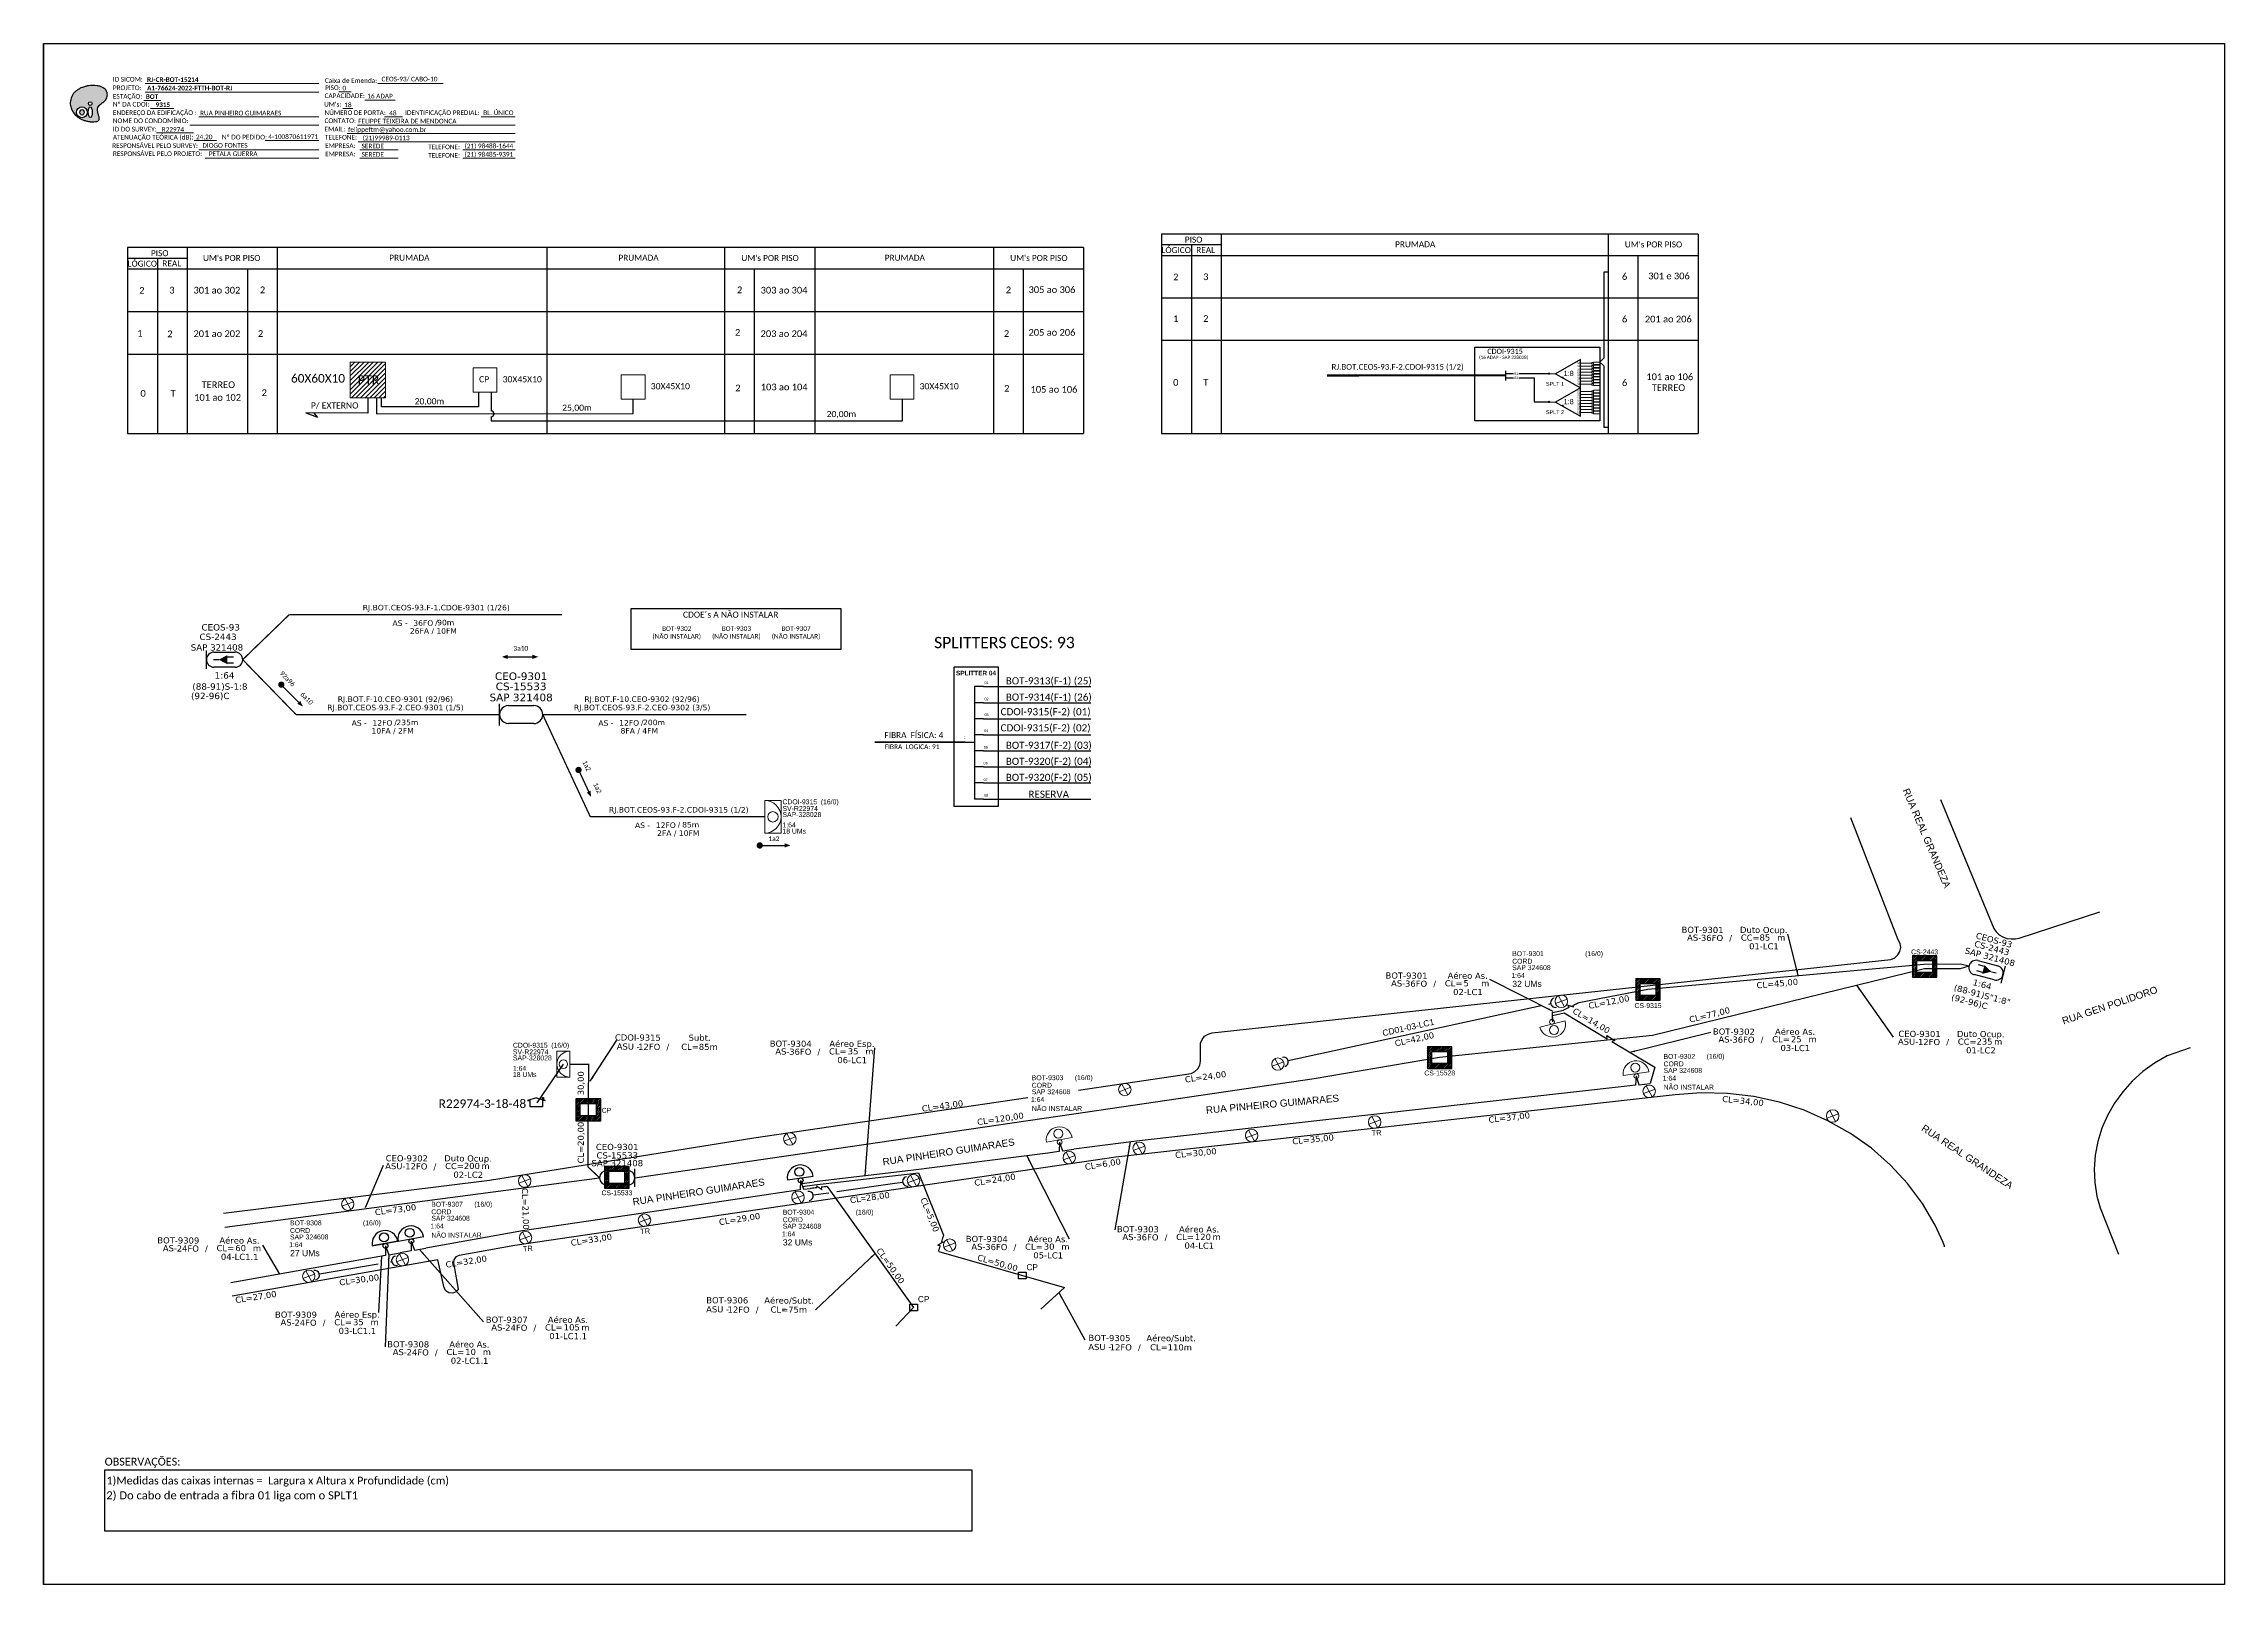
# Model space of a CAD drawing. Extents: x -4 to 837, y 1 to 595.
import ezdxf
from ezdxf.enums import TextEntityAlignment as Align

# ---------------------------------------------------------------- set-up
doc = ezdxf.new("R2010")
doc.units = 0
for name, color, linetype in [('10.1-Caixas Subterrâneas', 5, 'Continuous'), ('20.4-CEOS', 1, 'Continuous'), ('20.5-CEO', 1, 'Continuous'), ('CABO OPTICO EXISTENTE', 5, 'Continuous'), ('CAP a instalar', 1, 'Continuous'), ('celulas gpon', 7, 'Continuous'), ('label_cabos', 7, 'Continuous'), ('Legenda', 1, 'Continuous'), ('PROJETO_FTTH', 1, 'Continuous'), ('QUADRA', 7, 'Continuous'), ('SETA', 7, 'Continuous'), ('Subida Lateral', 5, 'Continuous'), ('surveys', 7, 'Continuous')]:
    doc.layers.add(name, color=color, linetype=linetype)
for name, color, linetype, lineweight in [('10.4-Postes', 1, 'Continuous', 0), ("20.0-LEGENDA DOS CDO'S", 1, 'Continuous', 0), ('20.1-CDO_INTERIOR', 1, 'Continuous', 0), ('20.2-CDO_POSTE', 1, 'Continuous', 5), ('20.6-CORDOALHA_SUPORTE', 7, 'Continuous', 25), ('40.1-ETIQUETAS', 1, 'Continuous', 20), ('CORDOALHA_SUPORTE', 7, 'Continuous', 25), ('Segmento Logradouro Texto', 251, 'Continuous', 0)]:
    doc.layers.add(name, color=color, linetype=linetype, lineweight=lineweight)
doc.layers.add('DROP DE CLIENTE', color=140, linetype='Continuous', plot=False)
doc.layers.add('EXTRA', color=50, linetype='Continuous', plot=False)
doc.styles.add('ARIAL', font='arial.ttf')
doc.styles.add('DIGICADE', font='arial.ttf')
doc.styles.add('MtXpl_Calibri', font='calibri.ttf')
doc.styles.add('ROMANS', font='arial.ttf')
doc.styles.add('siredit', font='verdana.ttf')
doc.styles.add('WMF-Calibri0', font='calibri.ttf')
doc.styles.add('WMF-Calibri1', font='calibrib.ttf')
doc.linetypes.add('FENCELINE1', pattern='A,0.25,-0.1,[133,ltypeshp.shx,S=0.1,R=0,X=-0.1,Y=0],-0.1,1', length=1.45)
doc.dimstyles.new('CC', dxfattribs={"dimtxt": 0.8, "dimasz": 2, "dimexe": 0.18, "dimexo": 0.0625, "dimgap": 0.09, "dimtad": 0, "dimdec": 0, "dimrnd": 1, "dimzin": 0, "dimdsep": 46, "dimtxsty": 'siredit', "dimblk": 'NONE', "dimcen": 0, "dimse1": 1, "dimse2": 1, "dimsd1": 1, "dimsd2": 1, "dimclrt": 7, "dimadec": 0, "dimazin": 0, "dimtfac": 1, "dimtdec": 0, "dimtofl": 0, "dimtmove": 0, "dimatfit": 3, "dimfxl": 0, "dimtolj": 1, "dimtzin": 0, "dimarcsym": 0})

msp = doc.modelspace()

# ---------------------------------------------------------------- texts
at = {"color": 7, "lineweight": 0, "style": 'WMF-Calibri0'}
for s, height, p in [('ID SICOM:', 1.793, (22.88, 580.61)), ('Caixa de Emenda:', 1.7927, (104.63, 580.11)), ('PROJETO:', 1.793, (22.88, 577.33)), ('ESTAÇÃO:', 1.793, (22.88, 574.05)), ('Nº DA CDOI:', 1.7927, (22.88, 570.98)), ("UM's:", 1.793, (104.32, 570.98)), ('CAPACIDADE:', 1.7927, (104.52, 574.26)), ('ENDEREÇO DA EDIFICAÇÃO :', 1.7927, (22.88, 567.74)), ('NOME DO CONDOMÍNIO:', 1.7927, (22.88, 564.63)), ('CONTATO:', 1.793, (104.52, 564.63)), ('NÚMERO DE PORTA:', 1.7927, (104.52, 567.74)), ('IDENTIFICAÇÃO PREDIAL:', 1.7927, (135.6, 567.74)), ('RESPONSÁVEL PELO SURVEY:', 1.7927, (22.63, 555.04)), ('ATENUAÇÃO TEÓRICA (dB):', 1.7927, (22.88, 558.28)), ('ID DO SURVEY:', 1.7927, (22.88, 561.39)), ('Nº DO PEDIDO:', 1.7927, (64.93, 558.33)), ('EMAIL:', 1.793, (104.52, 561.39)), ('TELEFONE:', 1.793, (104.7, 558.28)), ('EMPRESA:', 1.793, (104.7, 555.04)), ('TELEFONE:', 1.793, (144.44, 554.54)), ('RESPONSÁVEL PELO PROJETO:', 1.7927, (22.88, 551.93)), ('EMPRESA:', 1.793, (104.7, 551.8)), ('TELEFONE:', 1.793, (144.44, 551.3))]:
    msp.add_text(s, height=height, dxfattribs=at).set_placement(p)
at = {"color": 7}
for s, height, style, p in [('RJ-CR-BOT-15214', 1.7927, 'WMF-Calibri1', (36.07, 580.51)), ('CEOS-93/ CABO-10', 1.7927, 'WMF-Calibri0', (126.48, 580.7)), ('BOT', 1.793, 'WMF-Calibri1', (35.56, 573.95)), ('A1-76624-2022-FTTH-BOT-RJ', 1.7927, 'WMF-Calibri1', (36.07, 577.23)), ('PISO:', 1.793, 'WMF-Calibri0', (104.7, 577.37)), ('0', 1.79, 'WMF-Calibri0', (111.4, 577.22)), ('18', 1.793, 'WMF-Calibri0', (112.12, 570.77)), (' 16 ADAP', 1.793, 'WMF-Calibri0', (120.32, 574.13)), ('RUA PINHEIRO GUIMARAES', 1.7927, 'WMF-Calibri0', (56.5, 567.58)), ('FELIPPE TEIXEIRA DE MENDONCA', 1.7927, 'WMF-Calibri0', (117.5, 564.48)), ('48', 1.793, 'WMF-Calibri0', (129.46, 567.59)), ('BL. ÚNICO', 1.793, 'WMF-Calibri0', (165.68, 567.71)), ('R22974 ', 1.793, 'WMF-Calibri0', (41.72, 561.26)), ('24,20', 1.793, 'WMF-Calibri0', (54.91, 558.38)), ('DIOGO FONTES', 1.7927, 'WMF-Calibri0', (57.39, 555.13)), ('4-100870611971', 1.7927, 'WMF-Calibri0', (82.81, 558.5)), ('felippeftm@yahoo.com.br', 1.7927, 'WMF-Calibri0', (113.62, 561.24)), ('SEREDE', 1.793, 'WMF-Calibri0', (118.77, 554.89)), ('(21)99989-0113', 1.7927, 'WMF-Calibri0', (119.23, 558.01)), ('(21) 98488-1644', 1.7927, 'WMF-Calibri0', (158.51, 554.89)), ('PETALA GUERRA', 1.7927, 'WMF-Calibri0', (59.88, 551.9)), ('SEREDE', 1.793, 'WMF-Calibri0', (118.77, 551.66)), ('(21) 98485-9391', 1.7927, 'WMF-Calibri0', (158.51, 551.66)), ('60X60X10', 3.278, 'WMF-Calibri0', (91.57, 464.59)), ('PTR', 3.433, 'WMF-Calibri0', (117.31, 463.93)), ('CP', 2.373, 'WMF-Calibri0', (164.11, 464.68)), ('30X45X10', 2.373, 'WMF-Calibri0', (173.21, 464.68)), ('30X45X10', 2.373, 'WMF-Calibri0', (230.33, 461.99)), ('30X45X10', 2.373, 'WMF-Calibri0', (334, 461.99)), ('R22974-3-18-48', 3.3169, 'WMF-Calibri0', (148.51, 184.91))]:
    msp.add_text(s, height=height, dxfattribs=dict(at, style=style)).set_placement(p)
at = {"color": 7, "style": 'WMF-Calibri1'}
msp.add_text('9315', height=1.793, dxfattribs=at).set_placement((42.16, 570.8), align=Align.CENTER)
at = {"color": 0, "style": 'WMF-Calibri0'}
for s, p in [('     PISO', (33.49, 513.32)), ("UM's POR PISO", (57.64, 511.46)), ('PRUMADA', (129.48, 511.55)), ('PRUMADA', (217.84, 511.55)), ("UM's POR PISO", (265.25, 511.46)), ('PRUMADA', (320.53, 511.55)), ("UM's POR PISO", (368.92, 511.46)), ('  LÓGICO', (425.65, 514.51)), ('     PISO', (432.2, 518.54)), ('    REAL', (437.41, 514.57)), ('PRUMADA', (517.34, 516.77)), ("UM's POR PISO", (605.94, 516.68)), ('  LÓGICO', (26.94, 509.29)), ('    REAL', (38.7, 509.35))]:
    msp.add_text(s, height=2.3, dxfattribs=at).set_placement(p)
at = {"color": 7, "linetype": 'Continuous', "style": 'WMF-Calibri0'}
for s, p in [('301 e 306', (614.97, 504.41)), ('301 ao 302', (53.97, 498.92)), ('303 ao 304', (272.68, 498.92)), ('305 ao 306', (376, 499.13)), ('201 ao 206', (613.69, 487.79)), ('201 ao 202', (53.97, 482.16)), ('203 ao 204', (272.68, 482.16)), ('205 ao 206', (376, 482.64)), ('TERREO', (57.1, 462.47)), ('103 ao 104', (272.74, 461.59)), ('105 ao 106', (376.78, 460.67)), ('101 ao 106', (614.25, 465.52)), ('TERREO', (616.34, 461.32)), ('101 ao 102', (54.25, 457.56))]:
    msp.add_text(s, height=2.575, dxfattribs=at).set_placement(p)
at = {"color": 1}
for s, height, style, p in [('RJ.BOT.CEOS-93.F-2.CDOI-9315 (1/2)', 2.1907, 'WMF-Calibri0', (492.84, 469.54)), ('CDOI-9315', 2, 'WMF-Calibri0', (552.91, 475.63)), ('CDOI-9315(F-2) (01)', 2.7432, 'MtXpl_Calibri', (365.22, 336.32)), ('CDOI-9315(F-2) (02)', 2.7432, 'MtXpl_Calibri', (365.21, 330.1))]:
    msp.add_text(s, height=height, dxfattribs=dict(at, style=style)).set_placement(p)
at = {"color": 1, "style": 'WMF-Calibri0'}
msp.add_text('(16 ADAP - SAP 328028)', height=1.25, dxfattribs=at).set_placement((559.21, 473.7), align=Align.CENTER)
at = {"style": 'ARIAL'}
for s, p in [('01', (564.07, 468.02)), ('02', (564.07, 466.42))]:
    msp.add_text(s, height=1, dxfattribs=at).set_placement(p, align=Align.MIDDLE_CENTER)
at = {"color": 7, "style": 'WMF-Calibri0'}
msp.add_text('P/ EXTERNO', height=2.373, rotation=359.92734, dxfattribs=at).set_placement((99.25, 454.59))
at = {"color": 3, "style": 'WMF-Calibri0'}
for s, p in [('20,00m', (139.27, 456.19)), ('25,00m', (196.14, 453.71)), ('20,00m', (298.13, 451.27))]:
    msp.add_text(s, height=2.373, dxfattribs=at).set_placement(p)
at = {"color": 1, "style": 'ARIAL'}
for p in [(508.38, 174.23), (226.32, 136.34), (181.06, 129.63)]:
    msp.add_text('TR', height=2.043, rotation=2.92735, dxfattribs=at).set_placement(p)
for s, style, p in [('OBSERVAÇÕES:', 'WMF-Calibri0', (19.71, 47.08)), ('1)Medidas das caixas internas =  Largura x Altura x Profundidade (cm)', 'MtXpl_Calibri', (20.4, 39.78))]:
    msp.add_text(s, height=3, dxfattribs=dict(style=style)).set_placement(p)
at = {"attachment_point": 5}
for s, insert, char_height, width in [('\\C7;\\fCalibri|b0|i0|c0|p34;BOT-9302\\P(NÃO INSTALAR)', (240.32, 368.06), 1.8, 19.465), ('{\\fCalibri|b0|i0|c0|p34;\\C2;CDOE´s A NÃO INSTALAR}', (261.12, 375.1), 2.338, 54.9203), ('\\C7;\\fCalibri|b0|i0|c0|p34;BOT-9303\\P(NÃO INSTALAR)', (263.33, 368.06), 1.8, 19.465), ('\\C7;\\fCalibri|b0|i0|c0|p34;BOT-9307\\P(NÃO INSTALAR)', (286.34, 368.06), 1.8, 19.465), ('\\C7;\\fCalibri|b0|i0|c0|p34;3a10', (180.21, 362.12), 1.8205, 30.7777), ('\\C7;\\fCalibri|b0|i0|c0|p34;SPLITTERS CEOS: 93', (366.7, 364.33), 4.3558, 66.3785), ('\\C10;\\fArial|b1|i0|c0|p34;SPLITTER 04', (355.75, 352.56), 1.7753, 17.28), ('\\C7;\\fArial|b0|i0;\\H0.578704x;01 ', (359.79, 348.87), 1.7753, 3.7582), ('\\C7;\\fCalibri|b0|i0|c0|p34;BOT-9313(F-1) (25)', (383.8, 349.3), 2.7432, 40.9104), ('\\C7;\\fCalibri|b0|i0|c0|p34;BOT-9314(F-1) (26)', (383.8, 343.02), 2.7432, 40.9104), ('\\C7;\\fArial|b0|i0|;\\H1.0273588255048;02 ', (359.79, 342.58), 1.7753, 3.7582), ('\\C7;\\fArial|b0|i0|;\\H1.0273588255048;03 ', (359.79, 336.52), 1.7753, 3.456), ('\\C7;\\fCalibri|b0|i0|c0|p34;FIBRA  FÍSICA: 4', (331.79, 328.66), 2.2859, 34.56), ('\\C7;\\fArial|b0|i0|;\\H1.0273588255048;1', (351.34, 327.84), 1.7753, 1.7584), ('\\C7;\\fArial|b0|i0|;\\H1.0273588255048;04 ', (359.64, 330.38), 1.7753, 3.7582), ('\\C7;\\fCalibri|b0|i0|c0|p34;FIBRA  LOGICA: 91', (331.1, 324.17), 1.8289, 34.56), ('\\C7;\\fArial|b0|i0|;\\H1.0273588255048;05 ', (359.51, 323.98), 1.7753, 4.6222), ('\\C7;\\fCalibri|b0|i0|c0|p34;BOT-9320(F-2) (04)', (383.8, 318.28), 2.7432, 40.9104), ('\\C7;\\fCalibri|b0|i0|c0|p34;BOT-9317(F-2) (03)', (383.8, 324.46), 2.7432, 40.9104), ('\\C7;\\fArial|b0|i0|;\\H1.0273588255048;06 ', (359.46, 317.84), 1.7753, 3.7582), ('\\C7;\\fArial|b0|i0|;\\H1.0273588255048;07 ', (359.48, 311.47), 1.7753, 3.7582), ('\\C7;\\fCalibri|b0|i0|c0|p34;BOT-9320(F-2) (05)', (383.79, 312.09), 2.7432, 40.9104), ('\\C7;\\fArial|b0|i0|;\\H1.0273588255048;08 ', (359.64, 305.39), 1.7753, 3.7582), ('\\C7;\\fCalibri|b0|i0|c0|p34;RESERVA', (383.79, 305.87), 2.7432, 40.9104), ('\\fCalibri|b0|i0|c0|p34;1a2', (277.81, 288.73), 1.8232, 30.8233)]:
    msp.add_mtext(s, dxfattribs=dict(at, insert=insert, char_height=char_height, width=width))
at = {"color": 7, "char_height": 1.8205, "width": 30.7777, "attachment_point": 5, "rotation": 314.52301}
for s, insert in [('\\C7;\\fCalibri|b0|i0|c0|p34;92a96', (90.22, 350.38)), ('\\C7;\\fCalibri|b0|i0|c0|p34;6a10', (97.65, 342.82))]:
    msp.add_mtext(s, dxfattribs=dict(at, insert=insert))
at = {"char_height": 1.8232, "width": 30.8233, "attachment_point": 5, "rotation": 294.85984}
for insert in [(205.59, 316.81), (209.75, 308.23)]:
    msp.add_mtext('\\C7;\\fCalibri|b0|i0|c0|p34;1a2', dxfattribs=dict(at, insert=insert))
at = {"color": 7, "insert": (20.35, 37.14), "char_height": 3.1049, "width": 511.413, "attachment_point": 1, "style": 'WMF-Calibri0'}
msp.add_mtext('2) Do cabo de entrada a fibra 01 liga com o SPLT1', dxfattribs=at)
at = {"color": 7, "linetype": 'Continuous', "style": 'WMF-Calibri0', "flags": 4}
for tag, p in [('2', (432.78, 505.31)), ('3', (444.35, 505.38)), ('6', (605.87, 505.49)), ('2', (34.06, 500.14)), ('3', (45.64, 500.21)), ('2', (80.6, 500.33)), ('2', (264.58, 500.33)), ('2', (368.25, 500.33)), ('1', (432.78, 489.26)), ('2', (444.35, 489.26)), ('6', (605.87, 489.07)), ('1', (33.31, 483.59)), ('2', (44.88, 483.37)), ('2', (79.84, 483.48)), ('2', (263.82, 483.96)), ('2', (367.5, 483.48)), ('2', (263.92, 462.51)), ('2', (367.61, 462.38)), ('0', (432.78, 464.66)), ('T', (444.35, 464.66)), ('6', (605.87, 464.54)), ('0', (34.54, 460.45)), ('T', (46.12, 460.45)), ('2', (81.28, 460.68))]:
    msp.add_attdef(tag, text='XX', height=2.575, dxfattribs=at).set_placement(p, align=Align.MIDDLE_CENTER)
at = {"layer": '10.1-Caixas Subterrâneas', "color": 30, "style": 'ARIAL'}
for s, p in [('CS-2443', (716.35, 244.13)), ('CS-9315', (609.67, 223.46)), ('CS-15528', (528.63, 197.47)), ('CP', (211.36, 183.07)), ('CS-15533', (211.31, 151.28))]:
    msp.add_text(s, height=1.892, dxfattribs=at).set_placement(p)
at = {"layer": '10.1-Caixas Subterrâneas'}
for p in [(375.21, 122.36), (333.35, 110.06)]:
    msp.add_text('CP', height=2.364, dxfattribs=at).set_placement(p)
at = {"layer": "20.0-LEGENDA DOS CDO'S", "color": 1, "style": 'ARIAL'}
for s, p in [('CDOI-9315', (281.1, 302.01)), ('SAP-328028', (281.1, 297.1)), ('SV-R22974 ', (281.11, 299.43)), ('1:64', (281.08, 293.1)), ('18 UMs', (281.08, 290.7)), ('SV-R22974 ', (177.16, 205.6)), ('SAP-328028', (177.16, 203.27)), ('CDOI-9315', (177.16, 208.18)), ('1:64', (177.14, 199.26)), ('18 UMs', (177.14, 196.87))]:
    msp.add_text(s, height=1.892, rotation=359.97241, dxfattribs=at).set_placement(p)
for p in [(299.33, 302), (195.39, 208.17)]:
    msp.add_text('(16/0)', height=1.892, rotation=359.97241, dxfattribs=at).set_placement(p, align=Align.CENTER)
at = {"layer": '20.4-CEOS', "color": 5, "style": 'siredit'}
for s, p in [('CEO-9301', (180.32, 352.85)), ('CS-15533', (180.32, 348.92)), ('SAP 321408', (180.32, 344.66))]:
    msp.add_text(s, height=2.933, rotation=0.01293, dxfattribs=at).set_placement(p, align=Align.TOP_CENTER)
at = {"layer": '20.4-CEOS', "color": 7, "style": 'siredit'}
for s, p in [('CEOS-93', (748.66, 250.8)), ('SAP 321408', (747.06, 244.32)), ('CS-2443', (747.83, 247.71)), ('1:64', (744.1, 233.71))]:
    msp.add_text(s, height=2.387, rotation=345.05709, dxfattribs=at).set_placement(p, align=Align.TOP_CENTER)
at = {"layer": '20.4-CEOS', "color": 5, "style": 'siredit'}
msp.add_text('CEO-9301', height=2.387, dxfattribs=at).set_placement((217.37, 171.09), align=Align.TOP_CENTER)
at = {"layer": '20.4-CEOS', "color": 7, "style": 'siredit'}
msp.add_attdef('(92-96)C', text='(XX)R', height=2.464, dxfattribs=at).set_placement((60.43, 345.02), align=Align.TOP_CENTER)
at = {"layer": '20.5-CEO', "color": 7, "style": 'siredit'}
for s, p in [('SAP 321408', (217.4, 164.87)), ('CS-15533', (217.4, 167.84))]:
    msp.add_text(s, height=2.397, dxfattribs=at).set_placement(p, align=Align.TOP_CENTER)
at = {"layer": 'celulas gpon', "color": 3, "style": 'siredit'}
for s, rotation, p in [('CL=12,00', 11.18955, (592.16, 223.08)), ('CL=45,00', 5.1496, (656.85, 231.01)), ('CL=14,00', 329.23751, (585.54, 221.65)), ('CL=77,00', 13.85101, (631.12, 217.76)), ('30,00', 90.03237, (204.51, 189.82)), ('CL=24,00', 7.76754, (436.46, 194.72)), ('CL=43,00', 7.76754, (335.01, 183.46)), ('CL=34,00', 354.02251, (643.41, 187.32)), ('CL=20,00', 90.03237, (204.51, 163.54)), ('CL=120,00', 8.33482, (356.35, 178.28)), ('CL=37,00', 6.6458, (553.52, 179.15)), ('CL=30,00', 5.73165, (432.65, 165.58)), ('CL=35,00', 5.73165, (477.84, 170.86)), ('CL=6,00', 9.00213, (397.91, 161.01)), ('CL=21,00', 271.75038, (180.59, 154.02)), ('CL=24,00', 9.00213, (355.29, 154.85)), ('CL=73,00', 7.58607, (124.06, 143.49)), ('CL=29,00', 9.00213, (256.8, 139.7)), ('CL=5,00', 291.89484, (334.24, 149.82)), ('CL=33,00', 9.00213, (199.64, 131.73)), ('CL=32,00', 9.00213, (151.39, 123.28)), ('CL=50,00', 305.36997, (317.17, 129.94)), ('CL=50,00', 343.96679, (356.01, 126.28)), ('CL=27,00', 9.00213, (70.27, 109.64))]:
    msp.add_text(s, height=2.364, rotation=rotation, dxfattribs=at).set_placement(p)
at = {"layer": 'Segmento Logradouro Texto', "linetype": 'Continuous', "char_height": 2.7309, "attachment_point": 1, "style": 'DIGICADE'}
for s, insert, width, rotation in [('\\fArial|b0|i0|c0|p34;\\W1.0000000000;\\T1.0000000000;\\o\\lRUA REAL GRANDEZA', (715.52, 308.5), 42.1085, 293.08565), ('\\fArial|b0|i0|c0|p34;\\W1.0000000000;\\T1.0000000000;\\o\\lRUA GEN POLIDORO', (774.25, 219.66), 39.3404, 18.6735), ('\\fArial|b0|i0|c0|p34;\\W1.0000000000;\\T1.0000000000;\\o\\lRUA GEN POLIDORO', (774.25, 219.66), 39.3404, 18.6735), ('\\fArial|b0|i0|c0|p34;\\W1.0000000000;\\T1.0000000000;\\o\\lRUA PINHEIRO GUIMARAES', (444.28, 185.45), 52.2701, 5.21171), ('\\fArial|b0|i0|c0|p34;\\W1.0000000000;\\T1.0000000000;\\o\\lRUA REAL GRANDEZA', (721.58, 178.7), 42.1085, 326.36061), ('\\fArial|b0|i0|c0|p34;\\W1.0000000000;\\T1.0000000000;\\o\\lRUA REAL GRANDEZA', (721.58, 178.7), 42.1085, 326.36061), ('\\fArial|b0|i0|c0|p34;\\W1.0000000000;\\T1.0000000000;\\o\\lRUA PINHEIRO GUIMARAES', (319.5, 165.46), 52.2701, 8.69351), ('\\fArial|b0|i0|c0|p34;\\W1.0000000000;\\T1.0000000000;\\o\\lRUA PINHEIRO GUIMARAES', (223.11, 150.05), 52.2701, 8.69351)]:
    msp.add_mtext(s, dxfattribs=dict(at, insert=insert, width=width, rotation=rotation))

# ---------------------------------------------------------------- blocks, each defined once
blk = doc.blocks.new('OI')
h = blk.add_hatch(color=40)
edge = h.paths.add_edge_path()
edge.add_spline(control_points=[(4.35, -0.67), (3.92, -0.99), (3.26, -1.5), (2.81, -2.59), (2.9, -3.5), (3.06, -4.27), (3.31, -4.85), (3.37, -5.39), (3.4, -5.88), (3.2, -6.4), (2.54, -6.61), (1.65, -6.63), (0.55, -6.67), (-0.56, -6.42), (-1.61, -6.14), (-2.77, -5.61), (-3.92, -4.77), (-4.89, -3.7), (-5.34, -2.65), (-5.6, -1.94), (-5.85, -0.96), (-5.71, 0.47), (-5.1, 2.02), (-4.14, 3.02), (-3.3, 3.61), (-2.37, 4.16), (-1.36, 4.44), (-0.56, 4.7), (0.79, 4.85), (2.24, 4.97), (3.79, 4.57), (4.67, 4.21), (5.44, 3.65), (5.76, 2.99), (6.03, 2.21), (6.01, 1.46), (5.72, 0.64), (5.31, 0.08), (4.88, -0.38), (4.51, -0.55), (4.35, -0.67)], knot_values=[0, 0, 0, 0, 1.60434, 2.417191, 3.427595, 4.282808, 4.776746, 5.304182, 5.888771, 6.258406, 6.858137, 7.79129, 8.986195, 10.124242, 11.187857, 12.242908, 13.953784, 15.414161, 16.515391, 17.349188, 17.675853, 19.552021, 21.515531, 22.568638, 23.63245, 24.621084, 25.782718, 26.745347, 27.142653, 29.870543, 31.004649, 31.921532, 32.709589, 33.801391, 34.042471, 35.192333, 35.971461, 36.628871, 37.254359, 37.836911, 37.836911, 37.836911, 37.836911], degree=3, periodic=0)
h.paths.add_polyline_path([(1.13, -0.87, -1), (-0.04, -0.87, -1)], flags=16)
edge = h.paths.add_edge_path(flags=16)
edge.add_ellipse((0.56, -3.59), major_axis=(-0.02, 1.71), ratio=0.361305, start_angle=0, end_angle=360)
h.paths.add_polyline_path([(-0.36, -3.62, -1), (-3.8, -3.62, -1)], flags=16)
edge = h.paths.add_edge_path(flags=0)
edge.add_ellipse((-2.08, -3.62), major_axis=(0, 0.885), ratio=0.758294, start_angle=0, end_angle=360)
at = {"color": 40}
for centre, radius in [((-2.08, -3.62), 1.72), ((0.54, -0.87), 0.587)]:
    blk.add_circle(centre, radius, dxfattribs=at)
blk.add_ellipse((-2.08, -3.62), major_axis=(0, 0.885), ratio=0.758294, start_param=-3.141592653589792, end_param=3.141592653589792, dxfattribs=at)
blk.add_ellipse((0.56, -3.59), major_axis=(-0.02, 1.71), ratio=0.361305, dxfattribs=at)
at = {"color": 40, "start_tangent": (-0.800898, -0.598801), "end_tangent": (-0.800898, -0.598801)}
blk.add_spline([(4.35, -0.67), (3.2, -1.78), (2.9, -2.54), (2.92, -3.55), (3.12, -4.38), (3.28, -4.85), (3.37, -5.37), (3.35, -5.95), (3.2, -6.29), (2.66, -6.55), (1.73, -6.63), (0.54, -6.62), (-0.58, -6.41), (-1.6, -6.11), (-2.56, -5.67), (-3.95, -4.67), (-4.89, -3.56), (-5.37, -2.56), (-5.64, -1.78), (-5.72, -1.46), (-5.63, 0.42), (-4.84, 2.22), (-4.13, 2.99), (-3.27, 3.62), (-2.4, 4.09), (-1.3, 4.47), (-0.37, 4.72), (0.02, 4.77), (2.75, 4.8), (3.85, 4.53), (4.69, 4.16), (5.31, 3.68), (5.85, 2.73), (5.93, 2.5), (5.94, 1.35), (5.67, 0.62), (5.29, 0.08), (4.84, -0.36), (4.35, -0.67)], degree=3, dxfattribs=at)
blk = doc.blocks.new('SPLT_1-8_SC-APC')
at = {"color": 1, "lineweight": 0}
blk.add_lwpolyline([(-17.04, -7.55), (-19.26, -7.55)], dxfattribs=at)
at = {"color": 1}
blk.add_lwpolyline([(-7.37, -2.1), (-17.04, -7.55), (-7.37, -13), (-7.37, -2.1)], dxfattribs=at)
at = {"color": 3, "lineweight": 0}
for points in [[(-2.99, -3.51), (-7.37, -3.51)], [(-7.37, -4.66), (-2.99, -4.66)], [(-7.37, -5.82), (-2.99, -5.82)], [(-7.37, -6.97), (-2.99, -6.97)], [(-7.37, -8.12), (-2.99, -8.12)], [(-2.41, -3.02), (-2.41, -4)], [(-2.41, -3.02), (0, -3.02)], [(-2.41, -4), (0, -4)], [(-2.41, -4.17), (-2.41, -5.16)], [(-2.41, -4.17), (0, -4.17)], [(-2.41, -5.16), (0, -5.16)], [(-2.41, -5.32), (-2.41, -6.31)], [(-2.41, -5.32), (0, -5.32)], [(-2.41, -6.31), (0, -6.31)], [(-2.41, -6.48), (-2.41, -7.46)], [(-2.41, -6.48), (0, -6.48)], [(-2.41, -7.46), (0, -7.46)], [(-2.41, -7.63), (-2.41, -8.62)], [(-2.41, -7.63), (0, -7.63)], [(-7.37, -9.28), (-2.99, -9.28)], [(-7.37, -10.43), (-2.99, -10.43)], [(-7.37, -11.58), (-2.99, -11.58)], [(-2.41, -8.62), (0, -8.62)], [(-2.41, -8.78), (-2.41, -9.77)], [(-2.41, -8.78), (0, -8.78)], [(-2.41, -9.77), (0, -9.77)], [(-2.41, -9.94), (-2.41, -10.92)], [(-2.41, -9.94), (0, -9.94)], [(-2.41, -10.92), (0, -10.92)], [(-2.41, -11.09), (-2.41, -12.08)], [(-2.41, -11.09), (0, -11.09)], [(-2.41, -12.08), (0, -12.08)]]:
    blk.add_lwpolyline(points, dxfattribs=at)
for points in [[(-2.99, -3.22), (-2.41, -3.22), (-2.41, -3.8), (-2.99, -3.8)], [(-2.99, -4.38), (-2.41, -4.38), (-2.41, -4.95), (-2.99, -4.95)], [(-2.99, -5.53), (-2.41, -5.53), (-2.41, -6.1), (-2.99, -6.1)], [(-2.99, -6.68), (-2.41, -6.68), (-2.41, -7.26), (-2.99, -7.26)], [(-2.99, -7.84), (-2.41, -7.84), (-2.41, -8.41), (-2.99, -8.41)], [(-2.99, -8.99), (-2.41, -8.99), (-2.41, -9.56), (-2.99, -9.56)], [(-2.99, -10.14), (-2.41, -10.14), (-2.41, -10.72), (-2.99, -10.72)], [(-2.99, -11.3), (-2.41, -11.3), (-2.41, -11.87), (-2.99, -11.87)]]:
    blk.add_lwpolyline(points, close=True, dxfattribs=at)
at = {"color": 1, "style": 'ARIAL'}
for s, height, p in [('1:8', 2, (-13.91, -8.4)), ('S1', 0.75, (-8.74, -3.78)), ('S2', 0.75, (-8.74, -4.97)), ('S3', 0.75, (-8.74, -6.18)), ('S4', 0.75, (-8.74, -7.36)), ('S5', 0.75, (-8.74, -8.57)), ('S6', 0.75, (-8.74, -9.69)), ('S7', 0.75, (-8.74, -10.78)), ('S8', 0.75, (-8.74, -11.9))]:
    blk.add_text(s, height=height, dxfattribs=at).set_placement(p)
blk = doc.blocks.new('SPLITTER_')
blk.add_point((0, 0))
at = {"style": 'ARIAL', "flags": 4}
blk.add_attdef('SPLT', (0, -3.26), '', height=1.5, dxfattribs=at)
blk = doc.blocks.new('ETIQUETA_RS5F')
at = {"layer": '40.1-ETIQUETAS', "color": 0, "style": 'siredit'}
blk.add_text('/', height=1.5, dxfattribs=at).set_placement((1.58, -1.95), align=Align.MIDDLE_RIGHT)
for tag, p in [('ETIQUETA_R_SECUNDARIA', (1.21, 2.1)), ('ETIQUETA_R_PRIMARIA', (1.21, 4.1)), ('F_ATIVAS/F_MORTAS', (1.14, -4.24))]:
    blk.add_attdef(tag, text='', height=1.5, dxfattribs=at).set_placement(p, align=Align.MIDDLE_CENTER)
for tag, p in [('TIPO_CABO', (-6.58, -2.12)), ('CAP_CABO', (0.4, -2.09))]:
    blk.add_attdef(tag, text='', height=1.5, dxfattribs=at).set_placement(p, align=Align.MIDDLE_RIGHT)
blk.add_attdef('METROS', text='', height=1.5, dxfattribs=at).set_placement((2.14, -1.95), align=Align.MIDDLE_LEFT)
for tag, p in [('FUSÃO_1', (0.85, -8.39)), ('FUSÃO_2', (0.85, -10.6)), ('FUSÃO_3', (0.85, -12.93)), ('FUSÃO_4', (0.85, -15.14)), ('FUSÃO_5', (0.85, -17.16))]:
    blk.add_attdef(tag, text='', height=1.5, dxfattribs=at).set_placement(p, align=Align.CENTER)
blk = doc.blocks.new('CEOS_UN_SC')
at = {"layer": '20.4-CEOS', "color": 0}
for p, q in [((-9.11, 2.39), (-2.39, 2.39)), ((-2.39, -2.39), (-9.11, -2.39))]:
    blk.add_line(p, q, dxfattribs=at)
for points in [[(-11.5, -2.89), (-11.5, 2.89)], [(-7.6, 0), (-9.22, 0)], [(-4.96, 0.95), (-2.92, 0.95)], [(-4.96, -1.04), (-2.92, -1.04)]]:
    blk.add_lwpolyline(points, dxfattribs=at)
blk.add_lwpolyline([(-7.6, 0, 0, 2.95, 0), (-4.83, 0, 2.95, 2.95, 0)], format="xyseb", dxfattribs=at)
for centre, start, end in [((-9.11, 0), 90, 270), ((-2.39, 0), 270, 90)]:
    blk.add_arc(centre, 2.39, start, end, dxfattribs=at)
at = {"layer": '20.4-CEOS', "color": 7, "style": 'siredit'}
for tag, height, p in [('LOCAL?', 2.03, (-5.75, 7.27)), ('NOME?', 2.03, (-5.75, 10.27)), ('TIPO?', 2, (-8.17, 3.89))]:
    blk.add_attdef(tag, text='', height=height, dxfattribs=at).set_placement(p, align=Align.MIDDLE_CENTER)
for tag, p in [('RACIO_SPLITAGEM', (-5.75, -3.97)), ('FIBRAS_RESERVA', (-5.75, -7.51))]:
    blk.add_attdef(tag, text='', height=2.03, dxfattribs=at).set_placement(p, align=Align.TOP_CENTER)
blk = doc.blocks.new('SURVEY_SURVEY')
for p, q in [((-0.000014, 0.0000127), (-0.0000266, 0.000009)), ((-0.0000266, 0.000009), (-0.0000226, 0.000009)), ((-0.0000226, 0), (-0.0000226, 0.000009)), ((-0.0000054, 0), (-0.0000226, 0)), ((-0.000014, 0.0000127), (-0.0000014, 0.000009)), ((-0.0000055, 0.0000132), (-0.0000042, 0.0000132)), ((-0.0000055, 0.0000103), (-0.0000055, 0.0000132)), ((-0.0000014, 0.000009), (-0.0000054, 0.000009)), ((-0.0000054, 0.000009), (-0.0000054, 0)), ((-0.0000042, 0.0000132), (-0.0000042, 0.0000099))]:
    blk.add_line(p, q)
blk = doc.blocks.new('*X20')
at = {"color": 0, "linetype": 'Continuous'}
for p, q in [((-1.25, 0.34099), (-0.49099, 1.1)), ((-1.25, 0.517767), (-0.667767, 1.1)), ((-1.25, 0.694544), (-0.844544, 1.1)), ((-1.25, 0.87132), (-1.02132, 1.1)), ((-1.25, 1.048097), (-1.198097, 1.1)), ((-1.25, 0.164214), (-0.8035, 0.610714)), ((-1.25, -0.012563), (-0.8035, 0.433937)), ((-1.25, -0.18934), (-0.8035, 0.25716)), ((-1.25, -0.366117), (-0.8035, 0.080383)), ((-0.789214, 0.625), (-0.314214, 1.1)), ((-0.612437, 0.625), (-0.137437, 1.1)), ((-0.43566, 0.625), (0.03934, 1.1)), ((-0.258883, 0.625), (0.216117, 1.1)), ((-0.082107, 0.625), (0.392893, 1.1)), ((0.09467, 0.625), (0.56967, 1.1)), ((0.271447, 0.625), (0.746447, 1.1)), ((0.448223, 0.625), (0.923223, 1.1)), ((0.625, 0.625), (1.1, 1.1)), ((0.801777, 0.625), (1.25, 1.073223)), ((0.8035, 0.449947), (1.25, 0.896447)), ((0.8035, 0.27317), (1.25, 0.71967)), ((0.8035, 0.096393), (1.25, 0.542893)), ((0.8035, -0.080383), (1.25, 0.366117)), ((0.8035, -0.25716), (1.25, 0.18934)), ((0.8035, -0.433937), (1.25, 0.012563)), ((-1.25, -0.542893), (-0.8035, -0.096393)), ((-1.25, -0.71967), (-0.8035, -0.27317)), ((-1.25, -0.896447), (-0.8035, -0.449947)), ((-1.25, -1.073223), (-0.801777, -0.625)), ((-1.1, -1.1), (-0.625, -0.625)), ((-0.923223, -1.1), (-0.448223, -0.625)), ((-0.746447, -1.1), (-0.271447, -0.625)), ((-0.56967, -1.1), (-0.09467, -0.625)), ((-0.392893, -1.1), (0.082107, -0.625)), ((-0.216117, -1.1), (0.258883, -0.625)), ((-0.03934, -1.1), (0.43566, -0.625)), ((0.137437, -1.1), (0.612437, -0.625)), ((0.314214, -1.1), (0.789214, -0.625)), ((0.49099, -1.1), (1.25, -0.34099)), ((0.667767, -1.1), (1.25, -0.517767)), ((0.8035, -0.610714), (1.25, -0.164214)), ((0.844544, -1.1), (1.25, -0.694544)), ((1.02132, -1.1), (1.25, -0.87132)), ((1.198097, -1.1), (1.25, -1.048097))]:
    blk.add_line(p, q, dxfattribs=at)
blk = doc.blocks.new('MANHOLE_MQ')
at = {"color": 0, "linetype": 'Continuous'}
for p, q in [((0.0000062, 0.0000057), (-0.0000063, 0.0000057)), ((-0.0000063, 0.0000057), (-0.0000063, -0.0000053)), ((-0.000004, 0.0000033), (0.000004, 0.0000033)), ((-0.000004, -0.0000029), (-0.000004, 0.0000033)), ((0.000004, 0.0000033), (0.000004, -0.0000029)), ((0.0000062, -0.0000053), (0.0000062, 0.0000057)), ((-0.0000063, -0.0000053), (0.0000062, -0.0000053)), ((0.000004, -0.0000029), (-0.000004, -0.0000029)), ((0.000004, -0.0000029), (0.000004, -0.0000029))]:
    blk.add_line(p, q, dxfattribs=at)
at = {"color": 0, "linetype": 'Continuous', "xscale": 5e-06, "yscale": 5e-06, "zscale": 1e-05}
blk.add_blockref('*X20', (0, 0.0000002), dxfattribs=at)
blk = doc.blocks.new('CDOE_CT_POST_DESENHO')
at = {"color": 0}
blk.add_line((2.14, 0.39), (-2.11, 0.39), dxfattribs=at)
for centre, radius in [((0.01, 1.4), 0.733), ((0.01, 0), 0.393)]:
    blk.add_circle(centre, radius, dxfattribs=at)
blk.add_arc((0.01, 0.39), 2.12, 0, 180, dxfattribs=at)
blk = doc.blocks.new('Inst CDOE-16 CAIXA DIST OPT CDOE 48F_16D C_SPL_2_1_8')
at = {"layer": "20.0-LEGENDA DOS CDO'S", "color": 0}
for tag, p, style, flags in [('ID_ATIVIDADE', (0.12, 6.47), 'ARIAL', 3), ('FATOR', (7.92, 6.47), 'ARIAL', 1), ('QTDE', (0.1, -1.17), 'DIGICADE', 3)]:
    blk.add_attdef(tag, p, '', height=0.8, rotation=0.118, dxfattribs=dict(at, style=style, flags=flags))
at = {"layer": "20.0-LEGENDA DOS CDO'S", "color": 0, "style": 'ARIAL'}
for tag, p, height in [('SAP', (0.12, 2.96), 0.8), ('CORDOALHA', (0.12, 4.02), 0.8), ('FID', (0.12, 5.25), 0.8), ('1:XX', (-0.01, 1.7), 0.8), ('UMS', (0.14, 0.22), 1)]:
    blk.add_attdef(tag, p, '', height=height, rotation=0.118, dxfattribs=at)
blk.add_attdef('FIBRAS_UTILIZADAS', text='', height=0.8, rotation=0.118, dxfattribs=at).set_placement((13.48, 5.26), align=Align.CENTER)
blk = doc.blocks.new('MHMZ')
at = {"color": 0}
for p, q in [((-0.0000059, 0.0000052), (0.0000066, 0.0000052)), ((-0.0000059, -0.0000055), (-0.0000059, 0.0000052)), ((0.0000066, 0.0000052), (0.0000066, -0.0000055)), ((0.0000066, -0.0000055), (-0.0000059, -0.0000055))]:
    blk.add_line(p, q, dxfattribs=at)
blk = doc.blocks.new('CDOE_CT_POSTE')
at = {"layer": "20.0-LEGENDA DOS CDO'S", "color": 0, "style": 'ARIAL'}
for tag, p in [('CDO_N', (0.12, 5.25)), ('CORDOALHA', (0.12, 4.02)), ('SAP', (0.12, 2.96)), ('1:XX', (0.14, 1.23)), ('UMS', (0.14, 0.22))]:
    blk.add_attdef(tag, p, '', height=0.68, rotation=0.118, dxfattribs=at)
blk.add_attdef('FIBRAS_UTILIZADAS', text='', height=0.68, rotation=0.118, dxfattribs=at).set_placement((7.83, 5.26), align=Align.CENTER)
blk = doc.blocks.new('Inst CORD ALUMINIO 4.8 MM 3F')
at = {"layer": '20.6-CORDOALHA_SUPORTE', "color": 0, "lineweight": 0, "style": 'ROMANS'}
blk.add_attdef('LANCE', text='', height=1, dxfattribs=at).set_placement((-0.54, -2.21), align=Align.RIGHT)
for tag, p, flags in [('FATOR', (-5.2, -4.44), 3), ('ID_ATIVIDADE', (-5.2, -6.67), 3), ('FID', (-5.2, -8.9), 1)]:
    blk.add_attdef(tag, p, '', height=1, dxfattribs=dict(at, flags=flags))
at = {"layer": '20.6-CORDOALHA_SUPORTE', "color": 0, "style": 'siredit'}
blk.add_attdef('QTDE', (-0.54, -2.21), '', height=1, rotation=359.69, dxfattribs=at)
blk = doc.blocks.new('Inst CB ESP CFOA-SM-AS-80-TS-36')
at = {"layer": 'label_cabos', "color": 0, "style": 'siredit'}
for tag, flags, p in [('ID_ATIVIDADE', 3, (1.31, 2.67)), ('FATOR', 1, (11.56, 2.55))]:
    blk.add_attdef(tag, text='', height=1, rotation=359.69, dxfattribs=dict(at, flags=flags)).set_placement(p, align=Align.MIDDLE_CENTER)
for tag, p in [('TIPO_CABO', (1.76, 0)), ('DESTINO_CABO', (3.13, 1.26)), ('CABO', (4.69, -0.05)), ('/', (7.71, -0.05)), ('LANCE', (10.81, 0)), ('TIPO_CABO', (13.11, 1.24)), ('UND', (15.96, 0)), ('FID', (13.15, -1.41))]:
    blk.add_attdef(tag, text='', height=1, rotation=359.69, dxfattribs=at).set_placement(p, align=Align.MIDDLE_CENTER)
blk.add_attdef('QTDE', (12.43, -0.47), '', height=1, rotation=359.69, dxfattribs=at)
blk = doc.blocks.new('Inst CB AS CFOA-SM-AS-80-TS-36')
at = {"layer": 'label_cabos', "color": 0, "style": 'siredit'}
for tag, flags, p in [('ID_ATIVIDADE', 3, (1.31, 2.67)), ('FATOR', 1, (11.56, 2.55))]:
    blk.add_attdef(tag, text='', height=1, rotation=359.69, dxfattribs=dict(at, flags=flags)).set_placement(p, align=Align.MIDDLE_CENTER)
for tag, p in [('TIPO_CABO', (1.76, 0)), ('DESTINO_CABO', (3.13, 1.26)), ('CABO', (4.69, -0.05)), ('/', (7.71, -0.05)), ('LANCE', (10.81, 0)), ('TIPO_CABO', (13.11, 1.24)), ('UND', (15.96, 0)), ('FID', (13.15, -1.41))]:
    blk.add_attdef(tag, text='', height=1, rotation=359.69, dxfattribs=at).set_placement(p, align=Align.MIDDLE_CENTER)
blk.add_attdef('QTDE', (12.43, -0.47), '', height=1, rotation=359.69, dxfattribs=at)
blk = doc.blocks.new('Inst CB DT OCUP CFOA-SM-AS-80-TS-36')
at = {"layer": 'label_cabos', "color": 0, "style": 'siredit'}
for tag, flags, p in [('ID_ATIVIDADE', 3, (1.31, 2.67)), ('FATOR', 1, (11.56, 2.55))]:
    blk.add_attdef(tag, text='', height=1, rotation=359.69, dxfattribs=dict(at, flags=flags)).set_placement(p, align=Align.MIDDLE_CENTER)
for tag, p in [('TIPO_CABO', (1.76, 0)), ('DESTINO_CABO', (3.13, 1.26)), ('CABO', (4.69, -0.05)), ('/', (7.71, -0.05)), ('LANCE', (10.91, 0)), ('TIPO_CABO', (13.11, 1.24)), ('UND', (15.96, 0)), ('FID', (13.15, -1.41))]:
    blk.add_attdef(tag, text='', height=1, rotation=359.69, dxfattribs=at).set_placement(p, align=Align.MIDDLE_CENTER)
blk.add_attdef('QTDE', (12.43, -0.47), '', height=1, rotation=359.69, dxfattribs=at)
blk = doc.blocks.new('_None')
blk = doc.blocks.new('Inst CB ESP CFOA-SM-AS-80-TS-24')
at = {"layer": 'label_cabos', "color": 0, "style": 'siredit'}
for tag, flags, p in [('ID_ATIVIDADE', 3, (1.31, 2.67)), ('FATOR', 1, (11.56, 2.55))]:
    blk.add_attdef(tag, text='', height=1, rotation=359.69, dxfattribs=dict(at, flags=flags)).set_placement(p, align=Align.MIDDLE_CENTER)
for tag, p in [('TIPO_CABO', (1.76, 0)), ('DESTINO_CABO', (3.13, 1.26)), ('CABO', (4.69, -0.05)), ('/', (7.71, -0.05)), ('LANCE', (10.81, 0)), ('TIPO_CABO', (13.11, 1.24)), ('UND', (15.96, 0)), ('FID', (13.15, -1.41))]:
    blk.add_attdef(tag, text='', height=1, rotation=359.69, dxfattribs=at).set_placement(p, align=Align.MIDDLE_CENTER)
blk.add_attdef('QTDE', (12.43, -0.47), '', height=1, rotation=359.69, dxfattribs=at)
blk = doc.blocks.new('Inst CB AS CFOA-SM-AS-80-TS-24')
at = {"layer": 'label_cabos', "color": 0, "style": 'siredit'}
for tag, flags, p in [('ID_ATIVIDADE', 3, (1.31, 2.67)), ('FATOR', 1, (11.56, 2.55))]:
    blk.add_attdef(tag, text='', height=1, rotation=359.69, dxfattribs=dict(at, flags=flags)).set_placement(p, align=Align.MIDDLE_CENTER)
for tag, p in [('TIPO_CABO', (1.76, 0)), ('DESTINO_CABO', (3.13, 1.26)), ('CABO', (4.69, -0.05)), ('/', (7.71, -0.05)), ('LANCE', (10.81, 0)), ('TIPO_CABO', (13.11, 1.24)), ('UND', (15.96, 0)), ('FID', (13.15, -1.41))]:
    blk.add_attdef(tag, text='', height=1, rotation=359.69, dxfattribs=at).set_placement(p, align=Align.MIDDLE_CENTER)
blk.add_attdef('QTDE', (12.43, -0.47), '', height=1, rotation=359.69, dxfattribs=at)
blk = doc.blocks.new('Inst CB DT OCUP CFOA-SM-ASU-120-S-12')
at = {"layer": 'label_cabos', "color": 0, "style": 'siredit'}
for tag, flags, p in [('ID_ATIVIDADE', 3, (1.31, 2.67)), ('FATOR', 1, (11.56, 2.55))]:
    blk.add_attdef(tag, text='', height=1, rotation=359.69, dxfattribs=dict(at, flags=flags)).set_placement(p, align=Align.MIDDLE_CENTER)
for tag, p in [('TIPO_CABO', (1.26, 0)), ('DESTINO_CABO', (3.13, 1.26)), ('CABO', (4.69, -0.05)), ('/', (7.71, -0.05)), ('LANCE', (10.91, 0)), ('TIPO_CABO', (13.11, 1.24)), ('UND', (15.96, 0)), ('FID', (13.15, -1.41))]:
    blk.add_attdef(tag, text='', height=1, rotation=359.69, dxfattribs=at).set_placement(p, align=Align.MIDDLE_CENTER)
blk.add_attdef('QTDE', (12.43, -0.47), '', height=1, rotation=359.69, dxfattribs=at)
blk = doc.blocks.new('Inst CORD ALUMINIO 4.8 MM 3F(sem recursos)')
at = {"layer": '20.6-CORDOALHA_SUPORTE', "color": 0, "lineweight": 0, "style": 'ROMANS'}
blk.add_attdef('LANCE', text='', height=1, dxfattribs=at).set_placement((-0.54, -2.21), align=Align.RIGHT)
for tag, p, flags in [('FATOR', (-5.2, -4.44), 3), ('ID_ATIVIDADE', (-5.2, -6.67), 3), ('FID', (-5.2, -8.9), 1)]:
    blk.add_attdef(tag, p, '', height=1, dxfattribs=dict(at, flags=flags))
at = {"layer": '20.6-CORDOALHA_SUPORTE', "color": 0, "style": 'siredit'}
blk.add_attdef('QTDE', (-0.54, -2.21), '', height=1, rotation=359.69, dxfattribs=at)
blk = doc.blocks.new('*U47')
at = {"layer": '20.4-CEOS', "color": 7, "style": 'siredit'}
for tag, p in [('FIBRAS_SPLITTER', (0, 0)), ('FIBRAS_TOP_C', (0, -4.13)), ('RESERVA_FINAIS', (0, -5.46))]:
    blk.add_attdef(tag, p, '', height=1.01, dxfattribs=at)
for tag, p, flags in [('ID_ATIVIDADE', (0, -6.77), 3), ('FATOR', (0, -8.09), 1), ('QTDE', (0, -9.4), 1), ('FID', (0, -10.71), 1)]:
    blk.add_attdef(tag, p, '', height=1.01, dxfattribs=dict(at, flags=flags))
blk = doc.blocks.new('LEGENDA DOS CABOS')
at = {"layer": 'EXTRA', "color": 0, "style": 'siredit'}
for tag, p in [('ID', (4.6, 0.97)), ('XX', (9.03, 0.97))]:
    blk.add_attdef(tag, text='', height=0.48, rotation=359.69, dxfattribs=at).set_placement(p, align=Align.MIDDLE_CENTER)
at = {"layer": 'Legenda', "color": 0, "style": 'siredit'}
for tag, p in [('TIPO_CABO', (1.31, 0)), ('CABO', (4.69, -0.05)), ('/', (6.81, -0.05)), ('METROS', (10.03, -0.05))]:
    blk.add_attdef(tag, text='', height=0.8, rotation=359.69, dxfattribs=at).set_placement(p, align=Align.MIDDLE_CENTER)

# ---------------------------------------------------------------- hatches: boundary and pattern name
h = msp.add_hatch()
h.set_pattern_fill('ANSI31', color=1, scale=10, style=0)
h.set_pattern_definition([(45, (-497.1666, 74.7376), (-0.8838835, 0.8838835), [])])
h.paths.add_polyline_path([(114.45, 458.7), (128.02, 458.7), (128.02, 472.46), (114.45, 472.46)])
h.paths.add_polyline_path([(116.46, 463.05), (126.54, 463.05), (126.54, 468.2), (116.46, 468.2)], flags=24)
h = msp.add_hatch(color=3)
h.dxf.hatch_style = 1
edge = h.paths.add_edge_path()
edge.add_arc((576.75, 468.02), 0.256, 0, 360)
h = msp.add_hatch(color=3)
h.dxf.hatch_style = 1
edge = h.paths.add_edge_path()
edge.add_arc((576.75, 457.12), 0.256, 0, 360)

# ---------------------------------------------------------------- linework, layer by layer
msp.add_line((-3.83, 595.26), (-3.83, 1.26))
at = {"color": 1}
msp.add_line((559.91, 469.13), (559.91, 465.37), dxfattribs=at)
at = {"color": 7, "linetype": 'Continuous'}
for p, q in [((355.16, 347.44), (355.16, 304.01)), ((358.67, 347.44), (355.16, 347.44)), ((358.67, 341.16), (355.16, 341.16)), ((358.67, 334.97), (355.16, 334.97)), ((358.67, 328.75), (355.16, 328.75)), ((351.51, 326.01), (355.14, 326.01)), ((358.67, 322.58), (355.16, 322.58)), ((358.67, 316.42), (355.16, 316.42)), ((358.67, 310.23), (355.16, 310.23)), ((358.67, 304.01), (355.16, 304.01))]:
    msp.add_line(p, q, dxfattribs=at)
at = {"color": 10, "linetype": 'Continuous'}
for p, q in [((358.67, 347.44), (400.05, 347.43)), ((358.67, 341.16), (400.05, 341.15)), ((358.67, 334.97), (400.05, 334.95)), ((358.67, 328.75), (400.05, 328.73)), ((358.67, 322.6), (400.05, 322.58)), ((358.67, 316.42), (400.05, 316.4)), ((358.67, 310.23), (400.05, 310.21)), ((358.67, 304.01), (400.05, 304))]:
    msp.add_line(p, q, dxfattribs=at)
at = {"color": 1, "linetype": 'Continuous', "lineweight": 60}
msp.add_line((351.51, 326.01), (316.72, 325.9), dxfattribs=at)
at = {"color": 0}
for p, q in [((282.99, 157.21), (292.93, 158.67)), ((132.78, 133.55), (122.89, 131.78)), ((122.89, 131.78), (132.78, 133.55))]:
    msp.add_line(p, q, dxfattribs=at)
at = {"color": 8}
msp.add_line((132.85, 133.56), (142.74, 135.32), dxfattribs=at)
at = {"color": 7}
for points in [[(-3.83, 595.26), (837.17, 595.26), (837.17, 1.26), (-3.83, 1.26)], [(347.19, 301.23), (364.47, 301.23), (364.47, 354.89), (347.19, 354.89)]]:
    msp.add_lwpolyline(points, close=True, dxfattribs=at)
at = {"color": 7, "lineweight": 0}
for points in [[(34.76, 573.3), (41.31, 573.3)], [(35.28, 579.86), (102.25, 579.86)], [(35.28, 576.58), (102.25, 576.58)], [(110.04, 576.62), (114.79, 576.62)], [(120.09, 573.51), (131.71, 573.51)], [(125.09, 579.86), (150.22, 579.86)], [(37.42, 570.23), (46.44, 570.23)], [(52.58, 563.88), (102.25, 563.88)], [(55.99, 566.99), (102.25, 566.99)], [(111.59, 570.23), (115.42, 570.23)], [(117.21, 563.88), (177.99, 563.88)], [(127.68, 566.99), (134.62, 566.99)], [(164.85, 566.99), (177.99, 566.99)], [(39.74, 560.82), (53.96, 560.82)], [(54.28, 557.85), (62.88, 557.85)], [(81.65, 557.85), (102.27, 557.85)], [(113.17, 560.64), (177.99, 560.64)], [(117.45, 557.41), (177.99, 557.41)], [(55.99, 554.29), (102.25, 554.29)], [(58.48, 551.06), (102.25, 551.06)], [(118.06, 554.29), (132.86, 554.29)], [(118.06, 551.06), (132.86, 551.06)], [(157.8, 554.29), (177.99, 554.29)], [(157.8, 551.06), (177.99, 551.06)]]:
    msp.add_lwpolyline(points, dxfattribs=at)
at = {"color": 0}
for points in [[(634.21, 521.84), (427.24, 521.84)], [(450.38, 517.73), (427.24, 517.73)], [(28.52, 512.51), (51.67, 512.51)]]:
    msp.add_lwpolyline(points, dxfattribs=at)
for points in [[(427.24, 521.84), (427.24, 444.93)], [(450.38, 444.93), (450.38, 521.84)], [(599.49, 521.84), (599.49, 444.93)], [(634.21, 521.84), (634.21, 444.93)], [(397.19, 516.62), (28.52, 516.62), (28.52, 444.93), (397.19, 444.93)], [(51.67, 444.93), (51.67, 516.62)], [(86.39, 444.93), (86.39, 516.62)], [(190.21, 516.62), (190.21, 444.93)], [(258.8, 516.62), (258.8, 444.93)], [(293.52, 516.62), (293.52, 444.93)], [(362.47, 516.62), (362.47, 444.93)], [(397.19, 516.62), (397.19, 444.93)], [(427.24, 513.62), (634.21, 513.62)], [(438.81, 517.73), (438.81, 444.93)], [(611.06, 444.93), (611.06, 513.62)], [(28.52, 508.4), (397.19, 508.4)], [(40.1, 512.51), (40.1, 444.93)], [(74.81, 508.4), (74.81, 444.93)], [(270.37, 444.93), (270.37, 508.4)], [(374.04, 444.93), (374.04, 508.4)], [(427.24, 497.25), (634.21, 497.25)], [(28.52, 492.03), (397.19, 492.03)], [(427.24, 480.88), (634.21, 480.88)], [(28.52, 475.55), (397.19, 475.55)], [(427.24, 444.93), (634.21, 444.93)]]:
    msp.add_lwpolyline(points)
at = {"color": 3}
for points in [[(599.49, 507.18), (597.84, 507.18), (597.83, 474.01), (596.26, 472.51), (597.83, 471), (597.83, 463.12), (597.83, 449.61), (597.83, 447.45), (599.48, 447.45)], [(559.91, 468.02), (563.07, 468.02)], [(565.14, 468.02), (576.75, 468.02)], [(124.6, 458.7), (124.6, 452.47), (223.52, 452.62), (223.52, 458.23)], [(163.93, 460.92), (163.93, 455.24), (126.41, 455.24), (126.41, 458.7)], [(168.73, 460.92), (168.73, 453.67)], [(168.73, 451.41), (168.73, 449.79), (327.44, 449.79), (327.44, 458.23)]]:
    msp.add_lwpolyline(points, dxfattribs=at)
at = {"color": 1, "lineweight": 0}
msp.add_lwpolyline([(114.45, 472.46), (128.02, 472.46), (128.02, 458.7), (114.45, 458.7)], close=True, dxfattribs=at)
at = {"color": 1}
msp.add_lwpolyline([(548.05, 478.23), (596.26, 478.23), (596.26, 449.87), (548.05, 449.87)], close=True, dxfattribs=at)
at = {"lineweight": 0}
for points in [[(170.99, 470.24), (161.8, 470.24), (161.8, 460.92), (170.99, 460.92)], [(228.11, 467.54), (218.92, 467.54), (218.92, 458.23), (228.11, 458.23)], [(331.78, 467.54), (322.59, 467.54), (322.59, 458.23), (331.78, 458.23)]]:
    msp.add_lwpolyline(points, close=True, dxfattribs=at)
at = {"color": 1}
msp.add_lwpolyline([(491.14, 467.32, 0.8, 0.8, 0), (559.91, 467.36, 0.8, 0.8, 0)], format="xyseb", dxfattribs=at)
at = {"color": 2}
for points in [[(559.91, 466.42), (563.07, 466.42)], [(565.14, 466.42), (570.94, 466.42), (570.94, 457.12), (576.75, 457.12)]]:
    msp.add_lwpolyline(points, dxfattribs=at)
at = {"color": 1}
for points in [[(121.24, 458.71), (121.23, 452.82), (97.35, 452.86)], [(97.35, 452.86), (101.76, 451.26)], [(101.76, 451.26), (100.36, 453.09)]]:
    msp.add_lwpolyline(points, dxfattribs=at)
at = {"color": 7, "const_width": 1.21}
msp.add_lwpolyline([(87.41, 348.55, 1), (88.26, 347.69, 1)], format="xyb", close=True, dxfattribs=at)
at = {"const_width": 1.22}
for points in [[(202.21, 315.78, 1), (202.72, 314.68, 1)], [(271.74, 286.14, 1), (272.96, 286.14, 1)]]:
    msp.add_lwpolyline(points, format="xyb", close=True, dxfattribs=at)
at = {"color": 0}
msp.add_lwpolyline([(19.73, 45.46), (354.16, 45.46), (354.16, 21.75), (19.73, 21.75)], close=True, dxfattribs=at)
at = {"color": 3}
for centre in [(576.75, 468.02), (576.75, 457.12)]:
    msp.add_circle(centre, 0.256, dxfattribs=at)
at = {"color": 0}
for centre, radius in [((287.62, 160.3), 1.73), ((288.1, 157.02), 0.93), ((127.42, 135.01), 1.73), ((127.42, 135.01), 1.73), ((128, 131.75), 0.93), ((128, 131.75), 0.93)]:
    msp.add_circle(centre, radius, dxfattribs=at)
at = {"color": 8}
for centre, radius in [((137.37, 136.79), 1.73), ((137.96, 133.53), 0.93)]:
    msp.add_circle(centre, radius, dxfattribs=at)
at = {"color": 3}
msp.add_arc((168.73, 452.54), 1.13, 270, 90, dxfattribs=at)
at = {"color": 0}
for centre, start, end in [((287.96, 157.94), 8.35463, 188.35463), ((127.84, 132.66), 10.13092, 190.13092), ((127.84, 132.66), 10.13092, 190.13092)]:
    msp.add_arc(centre, 5.02, start, end, dxfattribs=at)
at = {"color": 8}
msp.add_arc((137.79, 134.44), 5.02, 10.13092, 190.13092, dxfattribs=at)
at = {"layer": '10.4-Postes', "color": 10}
for points in [[(580.34, 228.14), (582.63, 223.92)], [(583.73, 226.87), (579.24, 225.19)], [(474.4, 202.68), (469.91, 201)], [(471.01, 203.95), (473.3, 199.73)], [(412, 194.16), (414.29, 189.94)], [(614.21, 193.45), (616.5, 189.23)], [(415.4, 192.89), (410.9, 191.21)], [(617.61, 192.17), (613.11, 190.5)], [(511.73, 180.33), (507.23, 178.65)], [(508.33, 181.6), (510.62, 177.38)], [(688.35, 182.68), (683.85, 181.01)], [(684.95, 183.95), (687.25, 179.74)], [(286.18, 173.81), (281.69, 172.14)], [(282.79, 175.08), (285.08, 170.86)], [(420.87, 170.22), (416.38, 168.55)], [(417.48, 171.49), (419.77, 167.28)], [(464.27, 175.14), (459.77, 173.46)], [(460.87, 176.41), (463.16, 172.19)], [(393.94, 166.59), (389.44, 164.91)], [(390.55, 167.86), (392.84, 163.64)], [(183.95, 157.61), (179.45, 155.93)], [(180.55, 158.88), (182.84, 154.66)], [(285.97, 152.57), (288.26, 148.35)], [(333.87, 157.76), (329.37, 156.08)], [(330.47, 159.03), (332.76, 154.81)], [(115.7, 148.69), (111.2, 147.02)], [(112.3, 149.96), (114.59, 145.75)], [(226.75, 143.75), (229.04, 139.54)], [(289.36, 151.3), (284.86, 149.62)], [(184.28, 135.76), (179.79, 134.09)], [(180.89, 137.03), (183.18, 132.82)], [(230.14, 142.48), (225.64, 140.81)], [(136.79, 127.28), (132.29, 125.6)], [(133.4, 128.55), (135.69, 124.33)], [(347.81, 132.89), (343.31, 131.21)], [(344.42, 134.16), (346.71, 129.94)], [(100.66, 120.89), (96.17, 119.22)], [(97.27, 122.16), (99.56, 117.95)]]:
    msp.add_lwpolyline(points, dxfattribs=at)
for centre in [(581.48, 226.03), (472.16, 201.84), (413.15, 192.05), (615.36, 191.34), (462.02, 174.3), (509.48, 179.49), (686.1, 181.85), (283.93, 172.97), (418.63, 169.38), (391.69, 165.75), (181.7, 156.77), (287.11, 150.46), (331.62, 156.92), (113.45, 147.86), (227.89, 141.65), (182.04, 134.92), (134.54, 126.44), (345.56, 132.05), (98.42, 120.05)]:
    msp.add_circle(centre, 2.4, dxfattribs=at)
at = {"layer": '20.1-CDO_INTERIOR', "color": 1, "lineweight": 18}
for points in [[(280.55, 290.89), (280.55, 303.45), (274.27, 303.45), (274.27, 290.89)], [(194.13, 196.79), (194.13, 206.84), (199.15, 206.84), (199.16, 196.79)]]:
    msp.add_lwpolyline(points, close=True, dxfattribs=at)
for centre, radius in [((277.41, 297.17), 2.01), ((196.64, 201.81), 1.61)]:
    msp.add_circle(centre, radius, dxfattribs=at)
for centre, radius, start, end in [((274.27, 297.17), 6.28, 270, 90), ((199.15, 201.81), 5.02, 90.02759, 270.02759)]:
    msp.add_arc(centre, radius, start, end, dxfattribs=at)
at = {"layer": '20.4-CEOS', "color": 7}
for p, q in [((748.34, 234.28), (740.7, 236.32)), ((742.15, 241.76), (749.79, 239.73))]:
    msp.add_line(p, q, dxfattribs=at)
for points in [[(744.05, 237.18), (741.73, 237.8)], [(744.66, 239.45), (742.34, 240.07)], [(747.35, 237.46), (749.19, 236.97)], [(752.66, 239.56), (750.91, 232.99)]]:
    msp.add_lwpolyline(points, dxfattribs=at)
msp.add_lwpolyline([(747.35, 237.46, 0, 3.48, 0), (744.2, 238.3, 3.48, 3.48, 0)], format="xyseb", dxfattribs=at)
for centre, start, end in [((741.43, 239.04), 75.05709, 255.05709), ((749.06, 237), 255.05709, 75.05709)]:
    msp.add_arc(centre, 2.82, start, end, dxfattribs=at)
at = {"layer": '20.5-CEO', "color": 5}
for p, q in [((213.43, 160.82), (221.36, 160.82)), ((221.36, 155.16), (213.43, 155.16))]:
    msp.add_line(p, q, dxfattribs=at)
msp.add_lwpolyline([(224.19, 154.58), (224.19, 161.4)], dxfattribs=at)
for centre, start, end in [((213.43, 157.99), 90, 270), ((221.36, 157.99), 270, 90)]:
    msp.add_arc(centre, 2.83, start, end, dxfattribs=at)
at = {"layer": 'CAP a instalar', "color": 5, "linetype": 'Continuous'}
for p, q in [((172.01, 332.42), (172, 340.77)), ((175.47, 340.06), (185.18, 340.06)), ((185.18, 333.14), (175.47, 333.14))]:
    msp.add_line(p, q, dxfattribs=at)
at = {"layer": 'CAP a instalar', "color": 7, "ltscale": 5}
for p, q in [((614.85, 230.76), (721.25, 240.42)), ((616.56, 213), (721.54, 238.69)), ((721.25, 240.42), (735.3, 240.44)), ((721.54, 238.69), (735.46, 238.69)), ((735.3, 240.44), (738.7, 239.77)), ((735.46, 238.69), (738.7, 239.77)), ((588.25, 225.53), (614.85, 230.76)), ((534.5, 204.51), (616.56, 213)), ((486.09, 196.26), (534.5, 204.51)), ((398.72, 183.49), (486.09, 196.26)), ((289.62, 167.55), (398.72, 183.49)), ((224.19, 157.99), (289.62, 167.55))]:
    msp.add_line(p, q, dxfattribs=at)
at = {"layer": 'CAP a instalar', "color": 7, "linetype": 'FENCELINE1', "ltscale": 5}
for p, q in [((578.02, 221.73), (582.32, 222.68)), ((578.16, 218.08), (578.02, 221.73)), ((578.06, 220.55), (582.57, 221.55)), ((578.07, 218.48), (578.06, 220.55)), ((582.57, 221.55), (599.15, 211.64)), ((599.15, 211.64), (598.98, 212.85)), ((598.98, 212.85), (602.09, 210.98)), ((602.09, 210.98), (600.94, 210.57)), ((600.94, 210.57), (617.56, 200.63)), ((610.08, 193.67), (605.7, 193.18)), ((610.33, 197.31), (610.08, 193.67)), ((610.33, 197.31), (611.37, 193.81)), ((611.37, 193.81), (615.75, 194.3)), ((617.56, 200.63), (615.75, 194.3)), ((605.7, 193.18), (509.1, 182.37)), ((461.82, 177.08), (417.58, 172.13)), ((509.1, 182.37), (461.82, 177.08)), ((387.97, 171.8), (387.85, 168.16)), ((387.97, 171.8), (389.13, 168.35)), ((389.13, 168.35), (393.49, 168.99)), ((417.58, 172.13), (393.49, 168.99)), ((330.59, 160.76), (293.28, 156.5)), ((383.49, 167.52), (330.59, 160.76)), ((387.85, 168.16), (383.49, 167.52)), ((283.62, 152.73), (226.47, 144.26)), ((287.98, 153.37), (283.62, 152.73)), ((288.1, 157.02), (287.98, 153.37)), ((288.1, 157.02), (288.68, 155.83)), ((288.68, 155.83), (293.28, 156.5)), ((226.47, 144.26), (180.91, 137.51)), ((180.91, 137.51), (143.56, 130.88)), ((123.66, 127.32), (97.19, 122.6)), ((128, 128.1), (123.66, 127.32)), ((128, 131.75), (129.27, 128.33)), ((128, 131.75), (128, 128.1)), ((129.27, 128.33), (133.61, 129.1)), ((137.95, 129.88), (133.61, 129.1)), ((137.96, 133.53), (137.95, 129.88)), ((137.96, 133.53), (139.22, 130.11)), ((139.22, 130.11), (143.56, 130.88)), ((97.19, 122.6), (68.37, 117.45))]:
    msp.add_line(p, q, dxfattribs=at)
at = {"layer": 'CAP a instalar', "color": 8, "linetype": 'FENCELINE1', "ltscale": 5}
for p, q in [((293.45, 155.35), (333.6, 159.93)), ((333.6, 159.93), (343.25, 135.87)), ((288.1, 157.02), (289.26, 153.56)), ((288.16, 156.61), (288.89, 154.68)), ((288.89, 154.68), (293.45, 155.35)), ((289.26, 153.56), (291.85, 153.94)), ((298.38, 154.69), (331.64, 108.03)), ((341.44, 129.55), (389.89, 115.7)), ((389.89, 115.7), (380.74, 107.38))]:
    msp.add_line(p, q, dxfattribs=at)
at = {"layer": 'CAP a instalar', "color": 8, "ltscale": 5}
msp.add_line((331.64, 108.03), (324.86, 100.85), dxfattribs=at)
at = {"layer": 'CAP a instalar', "color": 7, "linetype": 'FENCELINE1', "ltscale": 6, "const_width": 0.486}
for points in [[(72.94, 357.75), (90.89, 375.11)], [(90.89, 375.11), (196.05, 375.11)], [(93.52, 336.6), (72.94, 357.75)], [(93.52, 336.6), (172, 336.6)], [(188.64, 336.6), (267.13, 336.6)]]:
    msp.add_lwpolyline(points, dxfattribs=at)
at = {"layer": 'CAP a instalar', "color": 1, "linetype": 'FENCELINE1', "ltscale": 7, "const_width": 0.513}
for points in [[(188.64, 336.6), (207, 297.17)], [(207, 297.17), (274.26, 297.17)], [(210.6, 157.99), (206.1, 162.16), (206.1, 171.59), (206.36, 201.81), (199.15, 201.81)]]:
    msp.add_lwpolyline(points, dxfattribs=at)
at = {"layer": 'CAP a instalar', "color": 7, "linetype": 'FENCELINE1', "ltscale": 5}
msp.add_lwpolyline([(66.09, 138.97), (210.6, 157.99)], dxfattribs=at)
at = {"layer": 'CAP a instalar', "color": 5, "linetype": 'Continuous'}
for centre, start_param, end_param in [((175.47, 336.6), 6.283185, 9.424778), ((185.18, 336.6), 3.141593, 6.283185)]:
    msp.add_ellipse(centre, major_axis=(0, 3.46), ratio=1, start_param=start_param, end_param=end_param, dxfattribs=at)
at = {"layer": 'CORDOALHA_SUPORTE'}
for p, q in [((573.67, 224.24), (476.14, 203.15)), ((577.4, 225.05), (576.55, 224.86)), ((299.01, 152.14), (292.98, 151.26)), ((324.48, 155.8), (302.11, 152.59)), ((327.47, 156.23), (324.48, 155.8)), ((125.24, 124.73), (102.51, 120.84)), ((130.42, 125.62), (129.94, 125.54))]:
    msp.add_line(p, q, dxfattribs=at)
for centre, start, end in [((579.14, 225.52), 105.23852, 285.23852), ((474.4, 202.68), 285.23852, 105.23852), ((291.19, 151.01), 281.18426, 101.18426), ((329.24, 156.58), 101.18426, 281.18426), ((132.18, 126.03), 102.92761, 282.92761), ((100.73, 120.53), 282.92761, 102.92761)]:
    msp.add_arc(centre, 1.8, start, end, dxfattribs=at)
at = {"layer": 'DROP DE CLIENTE'}
msp.add_lwpolyline([(186.46, 186.91), (196.64, 201.81)], dxfattribs=at)
at = {"layer": 'PROJETO_FTTH', "ltscale": 2}
msp.add_lwpolyline([(222.71, 377.46), (303.62, 377.46), (303.62, 361.68), (222.71, 361.68)], close=True, dxfattribs=at)
at = {"layer": 'QUADRA'}
for points in [[(727.67, 303.79), (748.25, 254.09), (749.15, 252.79), (750.34, 251.69), (751.73, 250.85), (753.28, 250.3), (754.94, 250.07), (756.61, 250.14), (758, 250.45), (789.09, 260.5)], [(727.67, 303.79), (748.25, 254.09), (749.15, 252.79), (750.34, 251.69), (751.73, 250.85), (753.28, 250.3), (754.94, 250.07), (756.61, 250.14), (758, 250.45), (789.09, 260.5)], [(395.26, 191.84), (438.68, 198.25), (440.16, 198.96), (441.32, 200.06), (442.07, 201.45), (442.32, 202.98), (442.36, 209.86), (442.9, 211.32), (443.89, 212.56), (445.24, 213.44), (446.83, 213.91), (708.58, 242.17), (710.09, 242.85), (711.27, 243.95), (712.05, 245.31), (712.33, 246.82), (712.09, 248.35), (711.35, 249.74), (693.12, 296.74)], [(824.02, 208.17), (815.11, 205.06), (810.25, 202.24), (805.74, 198.96), (801.63, 195.26), (797.96, 191.18), (794.74, 186.78), (792.06, 182.06), (789.94, 177.15), (788.36, 172.03), (787.39, 166.79), (786.98, 161.51), (787.21, 156.18), (788.03, 150.94), (789.2, 146.44), (796.37, 128.53)], [(824.02, 208.17), (815.11, 205.06), (810.25, 202.24), (805.74, 198.96), (801.63, 195.26), (797.96, 191.18), (794.74, 186.78), (792.06, 182.06), (789.94, 177.15), (788.36, 172.03), (787.39, 166.79), (786.98, 161.51), (787.21, 156.18), (788.03, 150.94), (789.2, 146.44), (796.37, 128.53)], [(65.53, 144.31), (168.11, 157.12), (270.12, 173.35), (375.68, 188.94)], [(729.27, 131.43), (729.25, 131.67), (728.75, 133.12), (725.65, 139.79), (720.77, 148.05), (715.02, 155.8), (708.41, 162.93), (701.02, 169.4), (692.96, 175.1), (684.29, 180.01), (675.13, 184.03), (665.56, 187.15), (655.67, 189.33), (645.59, 190.54), (635.44, 190.77), (625.33, 190.02), (409.63, 165.94), (177.93, 131.9), (156.44, 128.02), (155.2, 127.47), (154.41, 126.42), (154.29, 125.16), (156.07, 115.08), (155.23, 114.06), (153.96, 113.55), (152.41, 113.68), (151.28, 114.38), (150.68, 115.53), (148.14, 126.39), (68.91, 112.35)], [(729.27, 131.43), (729.25, 131.67), (728.75, 133.12), (725.65, 139.79), (720.77, 148.05), (715.02, 155.8), (708.41, 162.93), (701.02, 169.4), (692.96, 175.1), (684.29, 180.01), (675.13, 184.03), (665.56, 187.15), (655.67, 189.33), (645.59, 190.54), (635.44, 190.77), (625.33, 190.02), (409.63, 165.94), (177.93, 131.9), (156.44, 128.02), (155.2, 127.47), (154.41, 126.42), (154.29, 125.16), (156.07, 115.08), (155.23, 114.06), (153.96, 113.55), (152.41, 113.68), (151.28, 114.38), (150.68, 115.53), (148.14, 126.39), (68.91, 112.35)]]:
    msp.add_lwpolyline(points, dxfattribs=at)
at = {"layer": 'SETA'}
for points in [[(175.1, 358.83), (185.54, 358.83)], [(202.3, 315.59), (206.69, 306.11)], [(272.35, 286.14), (282.8, 286.14)]]:
    msp.add_lwpolyline(points, dxfattribs=at)
at = {"layer": 'SETA', "color": 7}
msp.add_lwpolyline([(87.83, 348.12), (95.15, 340.68)], dxfattribs=at)
at = {"layer": 'SETA'}
for points in [[(175.1, 358.02), (172.87, 358.83), (175.1, 359.64)], [(184.7, 359.65), (186.92, 358.85), (184.7, 358.04)], [(207.09, 307.21), (207.29, 304.85), (205.62, 306.53)], [(281.96, 286.97), (284.19, 286.16), (281.96, 285.35)]]:
    msp.add_solid(points, dxfattribs=at)
at = {"layer": 'SETA', "color": 7}
msp.add_solid([(95.15, 341.85), (96.13, 339.7), (94, 340.72)], dxfattribs=at)
at = {"layer": 'Subida Lateral', "color": 5, "const_width": 0.473}
for points in [[(582.32, 222.68), (584.35, 223.66), (584.03, 224.47), (586.11, 223.94), (586, 224.44), (588.25, 225.53)], [(298.38, 154.69), (296.15, 154.43), (296.18, 153.56), (294.39, 154.74), (294.34, 154.24), (291.85, 153.94)], [(341.23, 129.61), (341.91, 131.75), (341.11, 132.08), (342.92, 133.22), (342.49, 133.48), (343.25, 135.87)]]:
    msp.add_lwpolyline(points, dxfattribs=at)

# ---------------------------------------------------------------- block references
at = {"color": 7, "xscale": 1.213923925163967, "yscale": 1.213923925163967, "zscale": 1.213923925163967, "rotation": 0.1532896023949059}
msp.add_blockref('OI', (13.47, 573.2), dxfattribs=at)
at = {"color": 3}
for p in [(596.26, 475.52), (596.26, 464.63)]:
    msp.add_blockref('SPLT_1-8_SC-APC', p, dxfattribs=at)
ref = msp.add_blockref('SPLITTER_', (582.07, 466.6), dxfattribs=dict(xscale=-1))
ref.add_attrib('SPLT', 'SPLT 1', (575.54, 463.34), dxfattribs={"height": 1.5, "style": 'ARIAL'})
ref = msp.add_blockref('SPLITTER_', (582.07, 455.7), dxfattribs=dict(xscale=-1))
ref.add_attrib('SPLT', 'SPLT 2', (575.54, 452.44), dxfattribs={"height": 1.5, "style": 'ARIAL'})
at = {"color": 0, "lineweight": 0}
ref = msp.add_blockref('Inst CORD ALUMINIO 4.8 MM 3F(sem recursos)', (523.63, 215.36), dxfattribs=dict(at, xscale=2.364379774323579, yscale=2.364379774323579, zscale=2.364379774323579, rotation=12.69958448959674))
ref.add_attrib('FID', 'CD01-03-LC1', (512.75, 212.58), dxfattribs={"color": 0, "lineweight": 0, "height": 2.3644, "rotation": 12.69958, "style": 'ROMANS'})
ref.add_attrib('QTDE', '42,00', (523.54, 209.97), dxfattribs={"layer": 'label_cabos', "color": 0, "height": 2.364, "rotation": 12.38959, "style": 'siredit'})
ref.add_attrib('LANCE', 'CL=', dxfattribs={"color": 0, "lineweight": 0, "height": 2.364, "rotation": 12.69958, "style": 'ROMANS'}).set_placement((523.54, 209.97), align=Align.RIGHT)
at = {"color": 3, "lineweight": 0}
ref = msp.add_blockref('Inst CORD ALUMINIO 4.8 MM 3F', (313.41, 151.01), dxfattribs=dict(at, xscale=2.364379774323579, yscale=2.364379774323579, zscale=2.364379774323579, rotation=8.087879974536532))
ref.add_attrib('QTDE', '28,00', (313.41, 149.03), dxfattribs={"layer": '20.6-CORDOALHA_SUPORTE', "color": 0, "height": 2.364, "rotation": 7.77789, "style": 'siredit'})
ref.add_attrib('LANCE', 'CL=', dxfattribs={"layer": '20.6-CORDOALHA_SUPORTE', "color": 0, "lineweight": 0, "height": 2.364, "rotation": 8.08788, "style": 'ROMANS'}).set_placement((313.41, 149.03), align=Align.RIGHT)
ref = msp.add_blockref('Inst CORD ALUMINIO 4.8 MM 3F', (117.01, 119.24), dxfattribs=dict(at, xscale=2.364379774323579, yscale=2.364379774323579, zscale=2.364379774323579, rotation=8.087879974536532))
ref.add_attrib('QTDE', '30,00', (116.49, 117.31), dxfattribs={"layer": '20.6-CORDOALHA_SUPORTE', "color": 0, "height": 2.364, "rotation": 7.77789, "style": 'siredit'})
ref.add_attrib('LANCE', 'CL=', dxfattribs={"layer": '20.6-CORDOALHA_SUPORTE', "color": 0, "lineweight": 0, "height": 2.364, "rotation": 8.08788, "style": 'ROMANS'}).set_placement((116.49, 117.31), align=Align.RIGHT)
at = {"layer": '10.1-Caixas Subterrâneas', "color": 30}
for p, xscale, yscale, zscale, rotation in [((721.54, 239.63), 756099.2254937056, 756099.2254937056, 756099.2254937056, 180.0000000000625), ((614.85, 230.76), 756099.2254937056, 756099.2254937056, 756099.2254937056, 180.0000000000625), ((534.5, 204.51), 756099.2254937056, 756099.2254937056, 756099.2254937056, 180.0000000000625), ((206.2, 184.39), 771728.0034977678, 771728.0034977678, 771728.0034977678, 180.0000000000633), ((217.19, 158.32), 756099.2254937056, 756099.2254937056, 756099.2254937056, 180.0000000000627)]:
    msp.add_blockref('MANHOLE_MQ', p, dxfattribs=dict(at, xscale=xscale, yscale=yscale, zscale=zscale, rotation=rotation))
at = {"layer": '10.1-Caixas Subterrâneas', "xscale": 236437.977432358, "yscale": 236437.977432358, "zscale": 236437.977432358}
for p in [(373.5, 120.33), (331.64, 108.03)]:
    msp.add_blockref('MHMZ', p, dxfattribs=at)
at = {"layer": "20.0-LEGENDA DOS CDO'S", "color": 7, "lineweight": 0, "xscale": 2.364379774323579, "yscale": 2.364379774323579, "zscale": 2.364379774323579}
for p, values in [((562.23, 231.05), {'FID': 'BOT-9301', 'CORDOALHA': 'CORD', 'SAP': 'SAP 324608', '1:XX': '1:64', 'UMS': '32 UMs', 'FIBRAS_UTILIZADAS': '(16/0)'}), ((280.92, 131.39), {'FID': 'BOT-9304', 'CORDOALHA': 'CORD', 'SAP': 'SAP 324608', '1:XX': '1:64', 'UMS': '32 UMs', 'FIBRAS_UTILIZADAS': '(16/0)'}), ((90.9, 127.24), {'FID': 'BOT-9308', 'CORDOALHA': 'CORD', 'SAP': 'SAP 324608', '1:XX': '1:64', 'UMS': '27 UMs', 'FIBRAS_UTILIZADAS': '(16/0)'})]:
    msp.add_blockref('Inst CDOE-16 CAIXA DIST OPT CDOE 48F_16D C_SPL_2_1_8', p, dxfattribs=at).add_auto_attribs(values)
at = {"layer": "20.0-LEGENDA DOS CDO'S", "color": 252}
ref = msp.add_blockref('CDOE_CT_POSTE', (620.6, 191.45), dxfattribs=dict(at, xscale=2.364379774323579, yscale=2.364379774323579, zscale=2.364379774323579))
ref.add_attrib('CDO_N', 'BOT-9302', (620.88, 203.85), dxfattribs={"color": 0, "height": 1.892, "rotation": 0.11799, "style": 'ARIAL'})
ref.add_attrib('CORDOALHA', 'CORD', (620.89, 200.96), dxfattribs={"color": 0, "height": 1.892, "rotation": 0.11799, "style": 'ARIAL'})
ref.add_attrib('SAP', 'SAP 324608', (620.89, 198.45), dxfattribs={"color": 0, "height": 1.892, "rotation": 0.11799, "style": 'ARIAL'})
ref.add_attrib('1:XX', '1:64', (620.57, 195.46), dxfattribs={"color": 0, "height": 1.892, "rotation": 0.11799, "style": 'ARIAL'})
ref.add_attrib('UMS', 'NÃO INSTALAR', (620.93, 191.96), dxfattribs={"color": 0, "height": 1.8915, "rotation": 0.11799, "style": 'ARIAL'})
ref.add_attrib('FIBRAS_UTILIZADAS', '     (16/0)', dxfattribs={"color": 0, "height": 1.8915, "rotation": 0.11799, "style": 'ARIAL'}).set_placement((639.11, 203.89), align=Align.CENTER)
ref = msp.add_blockref('CDOE_CT_POSTE', (376.95, 183.22), dxfattribs=dict(at, xscale=2.364379774323579, yscale=2.364379774323579, zscale=2.364379774323579))
ref.add_attrib('CDO_N', 'BOT-9303', (377.23, 195.63), dxfattribs={"color": 0, "height": 1.892, "rotation": 0.11799, "style": 'ARIAL'})
ref.add_attrib('CORDOALHA', 'CORD', (377.24, 192.73), dxfattribs={"color": 0, "height": 1.892, "rotation": 0.11799, "style": 'ARIAL'})
ref.add_attrib('SAP', 'SAP 324608', (377.25, 190.22), dxfattribs={"color": 0, "height": 1.892, "rotation": 0.11799, "style": 'ARIAL'})
ref.add_attrib('1:XX', '1:64', (376.92, 187.24), dxfattribs={"color": 0, "height": 1.892, "rotation": 0.11799, "style": 'ARIAL'})
ref.add_attrib('UMS', 'NÃO INSTALAR', (377.28, 183.74), dxfattribs={"color": 0, "height": 1.8915, "rotation": 0.11799, "style": 'ARIAL'})
ref.add_attrib('FIBRAS_UTILIZADAS', '     (16/0)', dxfattribs={"color": 0, "height": 1.8915, "rotation": 0.11799, "style": 'ARIAL'}).set_placement((395.46, 195.67), align=Align.CENTER)
ref = msp.add_blockref('CDOE_CT_POSTE', (145.39, 134.45), dxfattribs=dict(at, xscale=2.364379774323579, yscale=2.364379774323579, zscale=2.364379774323579))
ref.add_attrib('CDO_N', 'BOT-9307', (145.67, 146.86), dxfattribs={"color": 0, "height": 1.892, "rotation": 0.11799, "style": 'ARIAL'})
ref.add_attrib('CORDOALHA', 'CORD', (145.68, 143.96), dxfattribs={"color": 0, "height": 1.892, "rotation": 0.11799, "style": 'ARIAL'})
ref.add_attrib('SAP', 'SAP 324608', (145.69, 141.45), dxfattribs={"color": 0, "height": 1.892, "rotation": 0.11799, "style": 'ARIAL'})
ref.add_attrib('1:XX', '1:64', (145.36, 138.47), dxfattribs={"color": 0, "height": 1.892, "rotation": 0.11799, "style": 'ARIAL'})
ref.add_attrib('UMS', 'NÃO INSTALAR', (145.72, 134.96), dxfattribs={"color": 0, "height": 1.8915, "rotation": 0.11799, "style": 'ARIAL'})
ref.add_attrib('FIBRAS_UTILIZADAS', '     (16/0)', dxfattribs={"color": 0, "height": 1.8915, "rotation": 0.11799, "style": 'ARIAL'}).set_placement((163.9, 146.89), align=Align.CENTER)
at = {"layer": '20.2-CDO_POSTE', "color": 7, "xscale": -2.36437977432358, "yscale": 2.364379774323579, "zscale": 2.364379774323579, "rotation": 193.8559380847201}
msp.add_blockref('CDOE_CT_POST_DESENHO', (577.85, 218.14), dxfattribs=at)
at = {"layer": '20.2-CDO_POSTE', "color": 8, "xscale": -2.364379774323579, "yscale": 2.364379774323579, "zscale": 2.364379774323579}
for p, rotation in [((610.44, 197.22), 7.762255245990436), ((388.04, 171.73), 9.736500796907457)]:
    msp.add_blockref('CDOE_CT_POST_DESENHO', p, dxfattribs=dict(at, rotation=rotation))
at = {"layer": '20.4-CEOS', "color": 7}
ref = msp.add_blockref('CEOS_UN_SC', (72.94, 357.75), dxfattribs=dict(at, xscale=1.215486209529784, yscale=1.215486209529784, zscale=1.215486209529784))
ref.add_attrib('NOME?', 'CEOS-93', dxfattribs={"color": 7, "height": 2.464, "style": 'siredit'}).set_placement((64.46, 370.23), align=Align.MIDDLE_CENTER)
ref.add_attrib('LOCAL?', 'CS-2443', dxfattribs={"color": 7, "height": 2.464, "style": 'siredit'}).set_placement((63.44, 366.58), align=Align.MIDDLE_CENTER)
ref.add_attrib('TIPO?', 'SAP 321408', dxfattribs={"color": 7, "height": 2.431, "style": 'siredit'}).set_placement((63.01, 362.48), align=Align.MIDDLE_CENTER)
ref.add_attrib('RACIO_SPLITAGEM', '1:64', dxfattribs={"color": 7, "height": 2.464, "style": 'siredit'}).set_placement((65.95, 352.92), align=Align.TOP_CENTER)
ref.add_attrib('FIBRAS_RESERVA', '(88-91)S-1:8', dxfattribs={"color": 7, "height": 2.4644, "style": 'siredit'}).set_placement((64.17, 348.63), align=Align.TOP_CENTER)
at = {"layer": '20.4-CEOS', "color": 0, "lineweight": 0}
ref = msp.add_blockref('*U47', (732.62, 230.26), dxfattribs=dict(at, xscale=2.364379774323578, yscale=2.364379774323578, zscale=2.364379774323578, rotation=345.0570891886367))
ref.add_attrib('FIBRAS_SPLITTER', '(88-91)S"1:8"', (732.62, 230.26), dxfattribs={"color": 7, "height": 2.3873, "rotation": 345.05709, "style": 'siredit'})
ref.add_attrib('FIBRAS_TOP_C', '(92-96)C', (731.65, 226.61), dxfattribs={"color": 7, "height": 2.387, "rotation": 345.05709, "style": 'siredit'})
at = {"layer": 'CAP a instalar', "color": 7, "linetype": 'FENCELINE1', "ltscale": 7}
ref = msp.add_blockref('ETIQUETA_RS5F', (145.91, 374.85), dxfattribs=dict(at, xscale=1.417743096562968, yscale=1.417743096562968, zscale=1.417743096562968))
ref.add_attrib('ETIQUETA_R_SECUNDARIA', 'RJ.BOT.CEOS-93.F-1.CDOE-9301 (1/26)', dxfattribs={"layer": '40.1-ETIQUETAS', "color": 0, "height": 2.1266, "style": 'siredit'}).set_placement((147.59, 377.83), align=Align.MIDDLE_CENTER)
ref.add_attrib('TIPO_CABO', 'AS -', dxfattribs={"layer": '40.1-ETIQUETAS', "color": 0, "height": 2.127, "style": 'siredit'}).set_placement((136.53, 371.85), align=Align.MIDDLE_RIGHT)
ref.add_attrib('CAP_CABO', '36FO', dxfattribs={"layer": '40.1-ETIQUETAS', "color": 0, "height": 2.127, "style": 'siredit'}).set_placement((146.43, 371.88), align=Align.MIDDLE_RIGHT)
ref.add_attrib('METROS', '90m', dxfattribs={"layer": '40.1-ETIQUETAS', "color": 0, "height": 2.127, "style": 'siredit'}).set_placement((147.94, 372.08), align=Align.MIDDLE_LEFT)
ref.add_attrib('F_ATIVAS/F_MORTAS', '26FA / 10FM', dxfattribs={"layer": '40.1-ETIQUETAS', "color": 0, "height": 2.1266, "style": 'siredit'}).set_placement((146.48, 368.83), align=Align.MIDDLE_CENTER)
ref = msp.add_blockref('ETIQUETA_RS5F', (130.18, 336.34), dxfattribs=dict(at, xscale=1.417743096562968, yscale=1.417743096562968, zscale=1.417743096562968))
ref.add_attrib('ETIQUETA_R_PRIMARIA', 'RJ.BOT.F-10.CEO-9301 (92/96)', dxfattribs={"layer": '40.1-ETIQUETAS', "color": 0, "height": 2.1266, "style": 'siredit'}).set_placement((131.81, 342.54), align=Align.MIDDLE_CENTER)
ref.add_attrib('ETIQUETA_R_SECUNDARIA', 'RJ.BOT.CEOS-93.F-2.CEO-9301 (1/5)', dxfattribs={"layer": '40.1-ETIQUETAS', "color": 0, "height": 2.1266, "style": 'siredit'}).set_placement((131.86, 339.32), align=Align.MIDDLE_CENTER)
ref.add_attrib('TIPO_CABO', 'AS -', dxfattribs={"layer": '40.1-ETIQUETAS', "color": 0, "height": 2.127, "style": 'siredit'}).set_placement((120.8, 333.34), align=Align.MIDDLE_RIGHT)
ref.add_attrib('CAP_CABO', '12FO', dxfattribs={"layer": '40.1-ETIQUETAS', "color": 0, "height": 2.127, "style": 'siredit'}).set_placement((130.7, 333.37), align=Align.MIDDLE_RIGHT)
ref.add_attrib('METROS', '235m', dxfattribs={"layer": '40.1-ETIQUETAS', "color": 0, "height": 2.127, "style": 'siredit'}).set_placement((132.22, 333.57), align=Align.MIDDLE_LEFT)
ref.add_attrib('F_ATIVAS/F_MORTAS', '10FA / 2FM', dxfattribs={"layer": '40.1-ETIQUETAS', "color": 0, "height": 2.127, "style": 'siredit'}).set_placement((130.75, 330.32), align=Align.MIDDLE_CENTER)
ref = msp.add_blockref('ETIQUETA_RS5F', (225.3, 336.34), dxfattribs=dict(at, xscale=1.417743096562968, yscale=1.417743096562968, zscale=1.417743096562968))
ref.add_attrib('ETIQUETA_R_PRIMARIA', 'RJ.BOT.F-10.CEO-9302 (92/96)', dxfattribs={"layer": '40.1-ETIQUETAS', "color": 0, "height": 2.1266, "style": 'siredit'}).set_placement((226.93, 342.55), align=Align.MIDDLE_CENTER)
ref.add_attrib('ETIQUETA_R_SECUNDARIA', 'RJ.BOT.CEOS-93.F-2.CEO-9302 (3/5)', dxfattribs={"layer": '40.1-ETIQUETAS', "color": 0, "height": 2.1266, "style": 'siredit'}).set_placement((226.98, 339.33), align=Align.MIDDLE_CENTER)
ref.add_attrib('TIPO_CABO', 'AS -', dxfattribs={"layer": '40.1-ETIQUETAS', "color": 0, "height": 2.127, "style": 'siredit'}).set_placement((215.92, 333.34), align=Align.MIDDLE_RIGHT)
ref.add_attrib('CAP_CABO', '12FO', dxfattribs={"layer": '40.1-ETIQUETAS', "color": 0, "height": 2.127, "style": 'siredit'}).set_placement((225.82, 333.38), align=Align.MIDDLE_RIGHT)
ref.add_attrib('METROS', '200m', dxfattribs={"layer": '40.1-ETIQUETAS', "color": 0, "height": 2.127, "style": 'siredit'}).set_placement((227.34, 333.57), align=Align.MIDDLE_LEFT)
ref.add_attrib('F_ATIVAS/F_MORTAS', '8FA / 4FM', dxfattribs={"layer": '40.1-ETIQUETAS', "color": 0, "height": 2.127, "style": 'siredit'}).set_placement((225.88, 330.32), align=Align.MIDDLE_CENTER)
at = {"layer": 'CAP a instalar', "color": 1, "linetype": 'FENCELINE1', "ltscale": 7}
ref = msp.add_blockref('ETIQUETA_RS5F', (239.43, 296.91), dxfattribs=dict(at, xscale=1.417743096561863, yscale=1.417743096561863, zscale=1.417743096561863))
ref.add_attrib('ETIQUETA_R_SECUNDARIA', 'RJ.BOT.CEOS-93.F-2.CDOI-9315 (1/2)', dxfattribs={"layer": 'CABO OPTICO EXISTENTE', "color": 0, "height": 2.1266, "style": 'siredit'}).set_placement((241.1, 299.89), align=Align.MIDDLE_CENTER)
ref.add_attrib('TIPO_CABO', 'AS -', dxfattribs={"layer": '40.1-ETIQUETAS', "color": 0, "height": 2.127, "style": 'siredit'}).set_placement((230.05, 293.91), align=Align.MIDDLE_RIGHT)
ref.add_attrib('CAP_CABO', '12FO', dxfattribs={"layer": '40.1-ETIQUETAS', "color": 0, "height": 2.127, "style": 'siredit'}).set_placement((239.95, 293.94), align=Align.MIDDLE_RIGHT)
ref.add_attrib('METROS', '85m', dxfattribs={"layer": '40.1-ETIQUETAS', "color": 0, "height": 2.127, "style": 'siredit'}).set_placement((242.42, 294.14), align=Align.MIDDLE_LEFT)
ref.add_attrib('F_ATIVAS/F_MORTAS', '2FA / 10FM', dxfattribs={"layer": '40.1-ETIQUETAS', "color": 0, "height": 2.127, "style": 'siredit'}).set_placement((240.91, 290.89), align=Align.MIDDLE_CENTER)
at = {"layer": 'label_cabos', "color": 0, "lineweight": 0}
ref = msp.add_blockref('Inst CB DT OCUP CFOA-SM-AS-80-TS-36', (628.51, 250.6), dxfattribs=dict(at, xscale=2.364379774323579, yscale=2.364379774323579, zscale=2.364379774323579))
ref.add_attrib('DESTINO_CABO', 'BOT-9301', dxfattribs={"color": 0, "height": 2.364, "rotation": 359.69001, "style": 'siredit'}).set_placement((635.92, 253.59), align=Align.MIDDLE_CENTER)
ref.add_attrib('CABO', '36FO', dxfattribs={"color": 0, "height": 2.364, "rotation": 359.69001, "style": 'siredit'}).set_placement((639.59, 250.48), align=Align.MIDDLE_CENTER)
ref.add_attrib('TIPO_CABO', 'Duto Ocup.', dxfattribs={"color": 0, "height": 2.364, "rotation": 359.69001, "style": 'siredit'}).set_placement((659.51, 253.55), align=Align.MIDDLE_CENTER)
ref.add_attrib('/', '/', dxfattribs={"color": 0, "height": 2.36, "rotation": 359.69001, "style": 'siredit'}).set_placement((646.75, 250.48), align=Align.MIDDLE_CENTER)
ref.add_attrib('TIPO_CABO', 'AS-', dxfattribs={"color": 0, "height": 2.364, "rotation": 359.69001, "style": 'siredit'}).set_placement((632.68, 250.59), align=Align.MIDDLE_CENTER)
ref.add_attrib('FID', '01-LC1', dxfattribs={"color": 0, "height": 2.364, "rotation": 359.69001, "style": 'siredit'}).set_placement((659.6, 247.26), align=Align.MIDDLE_CENTER)
ref.add_attrib('LANCE', 'CC=', dxfattribs={"color": 0, "height": 2.364, "rotation": 359.69001, "style": 'siredit'}).set_placement((654.31, 250.61), align=Align.MIDDLE_CENTER)
ref.add_attrib('QTDE', '85', (657.9, 249.48), dxfattribs={"color": 0, "height": 2.364, "rotation": 359.69001, "style": 'siredit'})
ref.add_attrib('UND', 'm', dxfattribs={"color": 0, "height": 2.36, "rotation": 359.69001, "style": 'siredit'}).set_placement((666.26, 250.61), align=Align.MIDDLE_CENTER)
ref = msp.add_blockref('Inst CB AS CFOA-SM-AS-80-TS-36', (514.37, 232.98), dxfattribs=dict(at, xscale=2.364379774323579, yscale=2.364379774323579, zscale=2.364379774323579))
ref.add_attrib('DESTINO_CABO', 'BOT-9301', dxfattribs={"color": 0, "height": 2.364, "rotation": 359.69001, "style": 'siredit'}).set_placement((521.77, 235.96), align=Align.MIDDLE_CENTER)
ref.add_attrib('TIPO_CABO', 'Aéreo As.', dxfattribs={"color": 0, "height": 2.364, "rotation": 359.69001, "style": 'siredit'}).set_placement((545.36, 235.92), align=Align.MIDDLE_CENTER)
ref.add_attrib('CABO', '36FO', dxfattribs={"color": 0, "height": 2.364, "rotation": 359.69001, "style": 'siredit'}).set_placement((525.45, 232.85), align=Align.MIDDLE_CENTER)
ref.add_attrib('/', '/', dxfattribs={"color": 0, "height": 2.36, "rotation": 359.69001, "style": 'siredit'}).set_placement((532.61, 232.85), align=Align.MIDDLE_CENTER)
ref.add_attrib('TIPO_CABO', 'AS-', dxfattribs={"color": 0, "height": 2.364, "rotation": 359.69001, "style": 'siredit'}).set_placement((518.53, 232.97), align=Align.MIDDLE_CENTER)
ref.add_attrib('FID', '02-LC1', dxfattribs={"color": 0, "height": 2.364, "rotation": 359.69001, "style": 'siredit'}).set_placement((545.45, 229.63), align=Align.MIDDLE_CENTER)
ref.add_attrib('LANCE', 'CL=', dxfattribs={"color": 0, "height": 2.364, "rotation": 359.69001, "style": 'siredit'}).set_placement((539.92, 232.98), align=Align.MIDDLE_CENTER)
ref.add_attrib('QTDE', '5', (543.75, 231.85), dxfattribs={"color": 0, "height": 2.36, "rotation": 359.69001, "style": 'siredit'})
ref.add_attrib('UND', 'm', dxfattribs={"color": 0, "height": 2.36, "rotation": 359.69001, "style": 'siredit'}).set_placement((552.11, 232.98), align=Align.MIDDLE_CENTER)
ref = msp.add_blockref('LEGENDA DOS CABOS', (215.15, 207.37), dxfattribs=dict(at, xscale=2.364379774323579, yscale=2.364379774323579, zscale=2.364379774323579))
ref.add_attrib('ID', 'CDOI-9315', dxfattribs={"color": 0, "height": 2.364, "rotation": 359.69001, "style": 'siredit'}).set_placement((225.35, 212.08), align=Align.MIDDLE_CENTER)
ref.add_attrib('CABO', '12FO', dxfattribs={"color": 0, "height": 2.364, "rotation": 359.69001, "style": 'siredit'}).set_placement((229.72, 208.49), align=Align.MIDDLE_CENTER)
ref.add_attrib('METROS', 'CL=85m', dxfattribs={"color": 0, "height": 2.364, "rotation": 359.69001, "style": 'siredit'}).set_placement((249.09, 208.49), align=Align.MIDDLE_CENTER)
ref.add_attrib('XX', 'Subt.', dxfattribs={"color": 0, "height": 2.364, "rotation": 359.69001, "style": 'siredit'}).set_placement((249.15, 212), align=Align.MIDDLE_CENTER)
ref.add_attrib('/', '/', dxfattribs={"color": 0, "height": 2.36, "rotation": 359.69001, "style": 'siredit'}).set_placement((236.88, 208.49), align=Align.MIDDLE_CENTER)
ref.add_attrib('TIPO_CABO', 'ASU -', dxfattribs={"color": 0, "height": 2.364, "rotation": 359.69001, "style": 'siredit'}).set_placement((221.62, 208.6), align=Align.MIDDLE_CENTER)
ref = msp.add_blockref('Inst CB ESP CFOA-SM-AS-80-TS-36', (276.89, 206.72), dxfattribs=dict(at, xscale=2.364379774323579, yscale=2.364379774323579, zscale=2.364379774323579))
ref.add_attrib('DESTINO_CABO', 'BOT-9304', dxfattribs={"color": 0, "height": 2.364, "rotation": 359.69001, "style": 'siredit'}).set_placement((284.29, 209.71), align=Align.MIDDLE_CENTER)
ref.add_attrib('TIPO_CABO', 'Aéreo Esp.', dxfattribs={"color": 0, "height": 2.364, "rotation": 359.69001, "style": 'siredit'}).set_placement((307.88, 209.67), align=Align.MIDDLE_CENTER)
ref.add_attrib('CABO', '36FO', dxfattribs={"color": 0, "height": 2.364, "rotation": 359.69001, "style": 'siredit'}).set_placement((287.97, 206.6), align=Align.MIDDLE_CENTER)
ref.add_attrib('/', '/', dxfattribs={"color": 0, "height": 2.36, "rotation": 359.69001, "style": 'siredit'}).set_placement((295.13, 206.6), align=Align.MIDDLE_CENTER)
ref.add_attrib('TIPO_CABO', 'AS-', dxfattribs={"color": 0, "height": 2.364, "rotation": 359.69001, "style": 'siredit'}).set_placement((281.06, 206.71), align=Align.MIDDLE_CENTER)
ref.add_attrib('FID', '06-LC1', dxfattribs={"color": 0, "height": 2.364, "rotation": 359.69001, "style": 'siredit'}).set_placement((307.98, 203.38), align=Align.MIDDLE_CENTER)
ref.add_attrib('LANCE', 'CL=', dxfattribs={"color": 0, "height": 2.364, "rotation": 359.69001, "style": 'siredit'}).set_placement((302.45, 206.73), align=Align.MIDDLE_CENTER)
ref.add_attrib('QTDE', '35', (306.28, 205.6), dxfattribs={"color": 0, "height": 2.364, "rotation": 359.69001, "style": 'siredit'})
ref.add_attrib('UND', 'm', dxfattribs={"color": 0, "height": 2.36, "rotation": 359.69001, "style": 'siredit'}).set_placement((314.63, 206.73), align=Align.MIDDLE_CENTER)
ref = msp.add_blockref('Inst CB AS CFOA-SM-AS-80-TS-36', (640.61, 211.38), dxfattribs=dict(at, xscale=2.364379774323579, yscale=2.364379774323579, zscale=2.364379774323579))
ref.add_attrib('DESTINO_CABO', 'BOT-9302', dxfattribs={"color": 0, "height": 2.364, "rotation": 359.69001, "style": 'siredit'}).set_placement((648.02, 214.37), align=Align.MIDDLE_CENTER)
ref.add_attrib('TIPO_CABO', 'Aéreo As.', dxfattribs={"color": 0, "height": 2.364, "rotation": 359.69001, "style": 'siredit'}).set_placement((671.61, 214.33), align=Align.MIDDLE_CENTER)
ref.add_attrib('CABO', '36FO', dxfattribs={"color": 0, "height": 2.364, "rotation": 359.69001, "style": 'siredit'}).set_placement((651.69, 211.26), align=Align.MIDDLE_CENTER)
ref.add_attrib('/', '/', dxfattribs={"color": 0, "height": 2.36, "rotation": 359.69001, "style": 'siredit'}).set_placement((658.85, 211.26), align=Align.MIDDLE_CENTER)
ref.add_attrib('TIPO_CABO', 'AS-', dxfattribs={"color": 0, "height": 2.364, "rotation": 359.69001, "style": 'siredit'}).set_placement((644.78, 211.37), align=Align.MIDDLE_CENTER)
ref.add_attrib('FID', '03-LC1', dxfattribs={"color": 0, "height": 2.364, "rotation": 359.69001, "style": 'siredit'}).set_placement((671.7, 208.04), align=Align.MIDDLE_CENTER)
ref.add_attrib('LANCE', 'CL=', dxfattribs={"color": 0, "height": 2.364, "rotation": 359.69001, "style": 'siredit'}).set_placement((666.17, 211.39), align=Align.MIDDLE_CENTER)
ref.add_attrib('QTDE', '25', (670, 210.26), dxfattribs={"color": 0, "height": 2.364, "rotation": 359.69001, "style": 'siredit'})
ref.add_attrib('UND', 'm', dxfattribs={"color": 0, "height": 2.36, "rotation": 359.69001, "style": 'siredit'}).set_placement((678.36, 211.39), align=Align.MIDDLE_CENTER)
ref = msp.add_blockref('Inst CB DT OCUP CFOA-SM-ASU-120-S-12', (712.19, 210.49), dxfattribs=dict(at, xscale=2.364379774323579, yscale=2.364379774323579, zscale=2.364379774323579))
ref.add_attrib('DESTINO_CABO', 'CEO-9301', dxfattribs={"color": 0, "height": 2.364, "rotation": 359.69001, "style": 'siredit'}).set_placement((719.6, 213.47), align=Align.MIDDLE_CENTER)
ref.add_attrib('CABO', '12FO', dxfattribs={"color": 0, "height": 2.364, "rotation": 359.69001, "style": 'siredit'}).set_placement((723.27, 210.37), align=Align.MIDDLE_CENTER)
ref.add_attrib('TIPO_CABO', 'Duto Ocup.', dxfattribs={"color": 0, "height": 2.364, "rotation": 359.69001, "style": 'siredit'}).set_placement((743.19, 213.43), align=Align.MIDDLE_CENTER)
ref.add_attrib('/', '/', dxfattribs={"color": 0, "height": 2.36, "rotation": 359.69001, "style": 'siredit'}).set_placement((730.43, 210.37), align=Align.MIDDLE_CENTER)
ref.add_attrib('TIPO_CABO', 'ASU-', dxfattribs={"color": 0, "height": 2.364, "rotation": 359.69001, "style": 'siredit'}).set_placement((715.18, 210.48), align=Align.MIDDLE_CENTER)
ref.add_attrib('FID', '01-LC2', dxfattribs={"color": 0, "height": 2.364, "rotation": 359.69001, "style": 'siredit'}).set_placement((743.28, 207.15), align=Align.MIDDLE_CENTER)
ref.add_attrib('LANCE', 'CC=', dxfattribs={"color": 0, "height": 2.364, "rotation": 359.69001, "style": 'siredit'}).set_placement((737.99, 210.49), align=Align.MIDDLE_CENTER)
ref.add_attrib('QTDE', '235', (741.58, 209.37), dxfattribs={"color": 0, "height": 2.364, "rotation": 359.69001, "style": 'siredit'})
ref.add_attrib('UND', 'm', dxfattribs={"color": 0, "height": 2.36, "rotation": 359.69001, "style": 'siredit'}).set_placement((749.94, 210.49), align=Align.MIDDLE_CENTER)
ref = msp.add_blockref('Inst CB DT OCUP CFOA-SM-ASU-120-S-12', (128.83, 162.54), dxfattribs=dict(at, xscale=2.364379774323579, yscale=2.364379774323579, zscale=2.364379774323579))
ref.add_attrib('DESTINO_CABO', 'CEO-9302', dxfattribs={"color": 0, "height": 2.364, "rotation": 359.69001, "style": 'siredit'}).set_placement((136.24, 165.52), align=Align.MIDDLE_CENTER)
ref.add_attrib('CABO', '12FO', dxfattribs={"color": 0, "height": 2.364, "rotation": 359.69001, "style": 'siredit'}).set_placement((139.91, 162.41), align=Align.MIDDLE_CENTER)
ref.add_attrib('TIPO_CABO', 'Duto Ocup.', dxfattribs={"color": 0, "height": 2.364, "rotation": 359.69001, "style": 'siredit'}).set_placement((159.83, 165.48), align=Align.MIDDLE_CENTER)
ref.add_attrib('/', '/', dxfattribs={"color": 0, "height": 2.36, "rotation": 359.69001, "style": 'siredit'}).set_placement((147.07, 162.41), align=Align.MIDDLE_CENTER)
ref.add_attrib('TIPO_CABO', 'ASU-', dxfattribs={"color": 0, "height": 2.364, "rotation": 359.69001, "style": 'siredit'}).set_placement((131.82, 162.52), align=Align.MIDDLE_CENTER)
ref.add_attrib('FID', '02-LC2', dxfattribs={"color": 0, "height": 2.364, "rotation": 359.69001, "style": 'siredit'}).set_placement((159.92, 159.19), align=Align.MIDDLE_CENTER)
ref.add_attrib('LANCE', 'CC=', dxfattribs={"color": 0, "height": 2.364, "rotation": 359.69001, "style": 'siredit'}).set_placement((154.63, 162.54), align=Align.MIDDLE_CENTER)
ref.add_attrib('QTDE', '200', (158.22, 161.41), dxfattribs={"color": 0, "height": 2.364, "rotation": 359.69001, "style": 'siredit'})
ref.add_attrib('UND', 'm', dxfattribs={"color": 0, "height": 2.36, "rotation": 359.69001, "style": 'siredit'}).set_placement((166.58, 162.54), align=Align.MIDDLE_CENTER)
at = {"layer": 'label_cabos'}
ref = msp.add_blockref('Inst CB AS CFOA-SM-AS-80-TS-24', (40.7, 130.87), dxfattribs=dict(at, xscale=2.364379774323579, yscale=2.364379774323579, zscale=2.364379774323579))
ref.add_attrib('DESTINO_CABO', 'BOT-9309', dxfattribs={"color": 0, "height": 2.364, "rotation": 359.69001, "style": 'siredit'}).set_placement((48.11, 133.86), align=Align.MIDDLE_CENTER)
ref.add_attrib('TIPO_CABO', 'Aéreo As.', dxfattribs={"color": 0, "height": 2.364, "rotation": 359.69001, "style": 'siredit'}).set_placement((71.7, 133.82), align=Align.MIDDLE_CENTER)
ref.add_attrib('CABO', '24FO', dxfattribs={"color": 0, "height": 2.364, "rotation": 359.69001, "style": 'siredit'}).set_placement((51.78, 130.75), align=Align.MIDDLE_CENTER)
ref.add_attrib('/', '/', dxfattribs={"color": 0, "height": 2.36, "rotation": 359.69001, "style": 'siredit'}).set_placement((58.94, 130.75), align=Align.MIDDLE_CENTER)
ref.add_attrib('TIPO_CABO', 'AS-', dxfattribs={"color": 0, "height": 2.364, "rotation": 359.69001, "style": 'siredit'}).set_placement((44.87, 130.86), align=Align.MIDDLE_CENTER)
ref.add_attrib('FID', '04-LC1.1', dxfattribs={"color": 0, "height": 2.364, "rotation": 359.69001, "style": 'siredit'}).set_placement((71.79, 127.53), align=Align.MIDDLE_CENTER)
ref.add_attrib('LANCE', 'CL=', dxfattribs={"color": 0, "height": 2.364, "rotation": 359.69001, "style": 'siredit'}).set_placement((66.26, 130.88), align=Align.MIDDLE_CENTER)
ref.add_attrib('QTDE', '60', (70.09, 129.75), dxfattribs={"color": 0, "height": 2.364, "rotation": 359.69001, "style": 'siredit'})
ref.add_attrib('UND', 'm', dxfattribs={"color": 0, "height": 2.36, "rotation": 359.69001, "style": 'siredit'}).set_placement((78.45, 130.88), align=Align.MIDDLE_CENTER)
at = {"layer": 'label_cabos', "color": 0, "lineweight": 0}
ref = msp.add_blockref('Inst CB AS CFOA-SM-AS-80-TS-36', (352.49, 131.43), dxfattribs=dict(at, xscale=2.364379774323579, yscale=2.364379774323579, zscale=2.364379774323579))
ref.add_attrib('DESTINO_CABO', 'BOT-9304', dxfattribs={"color": 0, "height": 2.364, "rotation": 359.69001, "style": 'siredit'}).set_placement((359.89, 134.41), align=Align.MIDDLE_CENTER)
ref.add_attrib('TIPO_CABO', 'Aéreo As.', dxfattribs={"color": 0, "height": 2.364, "rotation": 359.69001, "style": 'siredit'}).set_placement((383.48, 134.37), align=Align.MIDDLE_CENTER)
ref.add_attrib('CABO', '36FO', dxfattribs={"color": 0, "height": 2.364, "rotation": 359.69001, "style": 'siredit'}).set_placement((363.57, 131.31), align=Align.MIDDLE_CENTER)
ref.add_attrib('/', '/', dxfattribs={"color": 0, "height": 2.36, "rotation": 359.69001, "style": 'siredit'}).set_placement((370.73, 131.31), align=Align.MIDDLE_CENTER)
ref.add_attrib('TIPO_CABO', 'AS-', dxfattribs={"color": 0, "height": 2.364, "rotation": 359.69001, "style": 'siredit'}).set_placement((356.66, 131.42), align=Align.MIDDLE_CENTER)
ref.add_attrib('FID', '05-LC1', dxfattribs={"color": 0, "height": 2.364, "rotation": 359.69001, "style": 'siredit'}).set_placement((383.58, 128.09), align=Align.MIDDLE_CENTER)
ref.add_attrib('LANCE', 'CL=', dxfattribs={"color": 0, "height": 2.364, "rotation": 359.69001, "style": 'siredit'}).set_placement((378.05, 131.43), align=Align.MIDDLE_CENTER)
ref.add_attrib('QTDE', '30', (381.88, 130.31), dxfattribs={"color": 0, "height": 2.364, "rotation": 359.69001, "style": 'siredit'})
ref.add_attrib('UND', 'm', dxfattribs={"color": 0, "height": 2.36, "rotation": 359.69001, "style": 'siredit'}).set_placement((390.24, 131.43), align=Align.MIDDLE_CENTER)
ref = msp.add_blockref('Inst CB AS CFOA-SM-AS-80-TS-36', (410.76, 135.19), dxfattribs=dict(at, xscale=2.364379774323579, yscale=2.364379774323579, zscale=2.364379774323579))
ref.add_attrib('DESTINO_CABO', 'BOT-9303', dxfattribs={"color": 0, "height": 2.364, "rotation": 359.69001, "style": 'siredit'}).set_placement((418.16, 138.18), align=Align.MIDDLE_CENTER)
ref.add_attrib('TIPO_CABO', 'Aéreo As.', dxfattribs={"color": 0, "height": 2.364, "rotation": 359.69001, "style": 'siredit'}).set_placement((441.75, 138.13), align=Align.MIDDLE_CENTER)
ref.add_attrib('CABO', '36FO', dxfattribs={"color": 0, "height": 2.364, "rotation": 359.69001, "style": 'siredit'}).set_placement((421.84, 135.07), align=Align.MIDDLE_CENTER)
ref.add_attrib('/', '/', dxfattribs={"color": 0, "height": 2.36, "rotation": 359.69001, "style": 'siredit'}).set_placement((429, 135.07), align=Align.MIDDLE_CENTER)
ref.add_attrib('TIPO_CABO', 'AS-', dxfattribs={"color": 0, "height": 2.364, "rotation": 359.69001, "style": 'siredit'}).set_placement((414.93, 135.18), align=Align.MIDDLE_CENTER)
ref.add_attrib('FID', '04-LC1', dxfattribs={"color": 0, "height": 2.364, "rotation": 359.69001, "style": 'siredit'}).set_placement((441.85, 131.85), align=Align.MIDDLE_CENTER)
ref.add_attrib('LANCE', 'CL=', dxfattribs={"color": 0, "height": 2.364, "rotation": 359.69001, "style": 'siredit'}).set_placement((436.32, 135.19), align=Align.MIDDLE_CENTER)
ref.add_attrib('QTDE', '120', (440.15, 134.07), dxfattribs={"color": 0, "height": 2.364, "rotation": 359.69001, "style": 'siredit'})
ref.add_attrib('UND', 'm', dxfattribs={"color": 0, "height": 2.36, "rotation": 359.69001, "style": 'siredit'}).set_placement((448.51, 135.19), align=Align.MIDDLE_CENTER)
ref = msp.add_blockref('LEGENDA DOS CABOS', (249.61, 106.07), dxfattribs=dict(at, xscale=2.364379774323579, yscale=2.364379774323579, zscale=2.364379774323579))
ref.add_attrib('ID', 'BOT-9306', dxfattribs={"color": 0, "height": 2.364, "rotation": 359.69001, "style": 'siredit'}).set_placement((259.81, 110.78), align=Align.MIDDLE_CENTER)
ref.add_attrib('CABO', '12FO', dxfattribs={"color": 0, "height": 2.364, "rotation": 359.69001, "style": 'siredit'}).set_placement((264.18, 107.19), align=Align.MIDDLE_CENTER)
ref.add_attrib('METROS', 'CL=75m', dxfattribs={"color": 0, "height": 2.364, "rotation": 359.69001, "style": 'siredit'}).set_placement((283.56, 107.19), align=Align.MIDDLE_CENTER)
ref.add_attrib('XX', 'Aéreo/Subt.', dxfattribs={"color": 0, "height": 2.3644, "rotation": 359.69001, "style": 'siredit'}).set_placement((283.62, 110.7), align=Align.MIDDLE_CENTER)
ref.add_attrib('/', '/', dxfattribs={"color": 0, "height": 2.36, "rotation": 359.69001, "style": 'siredit'}).set_placement((271.34, 107.19), align=Align.MIDDLE_CENTER)
ref.add_attrib('TIPO_CABO', 'ASU -', dxfattribs={"color": 0, "height": 2.364, "rotation": 359.69001, "style": 'siredit'}).set_placement((256.09, 107.3), align=Align.MIDDLE_CENTER)
at = {"layer": 'label_cabos'}
ref = msp.add_blockref('Inst CB ESP CFOA-SM-AS-80-TS-24', (86.09, 102.25), dxfattribs=dict(at, xscale=2.364379774323579, yscale=2.364379774323579, zscale=2.364379774323579, rotation=0.1315642785740551))
ref.add_attrib('DESTINO_CABO', 'BOT-9309', dxfattribs={"color": 0, "height": 2.364, "rotation": 359.82157, "style": 'siredit'}).set_placement((93.49, 105.25), align=Align.MIDDLE_CENTER)
ref.add_attrib('TIPO_CABO', 'Aéreo Esp.', dxfattribs={"color": 0, "height": 2.364, "rotation": 359.82157, "style": 'siredit'}).set_placement((117.08, 105.26), align=Align.MIDDLE_CENTER)
ref.add_attrib('CABO', '24FO', dxfattribs={"color": 0, "height": 2.364, "rotation": 359.82157, "style": 'siredit'}).set_placement((97.17, 102.15), align=Align.MIDDLE_CENTER)
ref.add_attrib('/', '/', dxfattribs={"color": 0, "height": 2.36, "rotation": 359.82157, "style": 'siredit'}).set_placement((104.33, 102.17), align=Align.MIDDLE_CENTER)
ref.add_attrib('TIPO_CABO', 'AS-', dxfattribs={"color": 0, "height": 2.364, "rotation": 359.82157, "style": 'siredit'}).set_placement((90.26, 102.25), align=Align.MIDDLE_CENTER)
ref.add_attrib('FID', '03-LC1.1', dxfattribs={"color": 0, "height": 2.364, "rotation": 359.82157, "style": 'siredit'}).set_placement((117.18, 98.97), align=Align.MIDDLE_CENTER)
ref.add_attrib('LANCE', 'CL=', dxfattribs={"color": 0, "height": 2.364, "rotation": 359.82157, "style": 'siredit'}).set_placement((111.65, 102.31), align=Align.MIDDLE_CENTER)
ref.add_attrib('QTDE', '35', (115.48, 101.19), dxfattribs={"color": 0, "height": 2.364, "rotation": 359.82157, "style": 'siredit'})
ref.add_attrib('UND', 'm', dxfattribs={"color": 0, "height": 2.36, "rotation": 359.82157, "style": 'siredit'}).set_placement((123.83, 102.34), align=Align.MIDDLE_CENTER)
ref = msp.add_blockref('Inst CB AS CFOA-SM-AS-80-TS-24', (167.37, 100.31), dxfattribs=dict(at, xscale=2.364379774323579, yscale=2.364379774323579, zscale=2.364379774323579))
ref.add_attrib('DESTINO_CABO', 'BOT-9307', dxfattribs={"color": 0, "height": 2.364, "rotation": 359.69001, "style": 'siredit'}).set_placement((174.77, 103.29), align=Align.MIDDLE_CENTER)
ref.add_attrib('TIPO_CABO', 'Aéreo As.', dxfattribs={"color": 0, "height": 2.364, "rotation": 359.69001, "style": 'siredit'}).set_placement((198.36, 103.25), align=Align.MIDDLE_CENTER)
ref.add_attrib('CABO', '24FO', dxfattribs={"color": 0, "height": 2.364, "rotation": 359.69001, "style": 'siredit'}).set_placement((178.45, 100.19), align=Align.MIDDLE_CENTER)
ref.add_attrib('/', '/', dxfattribs={"color": 0, "height": 2.36, "rotation": 359.69001, "style": 'siredit'}).set_placement((185.61, 100.19), align=Align.MIDDLE_CENTER)
ref.add_attrib('TIPO_CABO', 'AS-', dxfattribs={"color": 0, "height": 2.364, "rotation": 359.69001, "style": 'siredit'}).set_placement((171.53, 100.3), align=Align.MIDDLE_CENTER)
ref.add_attrib('FID', '01-LC1.1', dxfattribs={"color": 0, "height": 2.364, "rotation": 359.69001, "style": 'siredit'}).set_placement((198.45, 96.96), align=Align.MIDDLE_CENTER)
ref.add_attrib('LANCE', 'CL=', dxfattribs={"color": 0, "height": 2.364, "rotation": 359.69001, "style": 'siredit'}).set_placement((192.92, 100.31), align=Align.MIDDLE_CENTER)
ref.add_attrib('QTDE', '105', (196.75, 99.19), dxfattribs={"color": 0, "height": 2.364, "rotation": 359.69001, "style": 'siredit'})
ref.add_attrib('UND', 'm', dxfattribs={"color": 0, "height": 2.36, "rotation": 359.69001, "style": 'siredit'}).set_placement((205.11, 100.31), align=Align.MIDDLE_CENTER)
ref = msp.add_blockref('Inst CB AS CFOA-SM-AS-80-TS-24', (129.36, 90.83), dxfattribs=dict(at, xscale=2.364379774323579, yscale=2.364379774323579, zscale=2.364379774323579))
ref.add_attrib('DESTINO_CABO', 'BOT-9308', dxfattribs={"color": 0, "height": 2.364, "rotation": 359.69001, "style": 'siredit'}).set_placement((136.77, 93.82), align=Align.MIDDLE_CENTER)
ref.add_attrib('TIPO_CABO', 'Aéreo As.', dxfattribs={"color": 0, "height": 2.364, "rotation": 359.69001, "style": 'siredit'}).set_placement((160.36, 93.78), align=Align.MIDDLE_CENTER)
ref.add_attrib('CABO', '24FO', dxfattribs={"color": 0, "height": 2.364, "rotation": 359.69001, "style": 'siredit'}).set_placement((140.44, 90.71), align=Align.MIDDLE_CENTER)
ref.add_attrib('/', '/', dxfattribs={"color": 0, "height": 2.36, "rotation": 359.69001, "style": 'siredit'}).set_placement((147.6, 90.71), align=Align.MIDDLE_CENTER)
ref.add_attrib('TIPO_CABO', 'AS-', dxfattribs={"color": 0, "height": 2.364, "rotation": 359.69001, "style": 'siredit'}).set_placement((133.53, 90.82), align=Align.MIDDLE_CENTER)
ref.add_attrib('FID', '02-LC1.1', dxfattribs={"color": 0, "height": 2.364, "rotation": 359.69001, "style": 'siredit'}).set_placement((160.45, 87.49), align=Align.MIDDLE_CENTER)
ref.add_attrib('LANCE', 'CL=', dxfattribs={"color": 0, "height": 2.364, "rotation": 359.69001, "style": 'siredit'}).set_placement((154.92, 90.84), align=Align.MIDDLE_CENTER)
ref.add_attrib('QTDE', '10', (158.75, 89.71), dxfattribs={"color": 0, "height": 2.364, "rotation": 359.69001, "style": 'siredit'})
ref.add_attrib('UND', 'm', dxfattribs={"color": 0, "height": 2.36, "rotation": 359.69001, "style": 'siredit'}).set_placement((167.11, 90.84), align=Align.MIDDLE_CENTER)
at = {"layer": 'label_cabos', "color": 0, "lineweight": 0}
ref = msp.add_blockref('LEGENDA DOS CABOS', (397, 91.53), dxfattribs=dict(at, xscale=2.364379774323579, yscale=2.364379774323579, zscale=2.364379774323579))
ref.add_attrib('ID', 'BOT-9305', dxfattribs={"color": 0, "height": 2.364, "rotation": 359.69001, "style": 'siredit'}).set_placement((407.2, 96.25), align=Align.MIDDLE_CENTER)
ref.add_attrib('CABO', '12FO', dxfattribs={"color": 0, "height": 2.364, "rotation": 359.69001, "style": 'siredit'}).set_placement((411.57, 92.65), align=Align.MIDDLE_CENTER)
ref.add_attrib('METROS', 'CL=110m', dxfattribs={"color": 0, "height": 2.364, "rotation": 359.69001, "style": 'siredit'}).set_placement((430.94, 92.65), align=Align.MIDDLE_CENTER)
ref.add_attrib('XX', 'Aéreo/Subt.', dxfattribs={"color": 0, "height": 2.3644, "rotation": 359.69001, "style": 'siredit'}).set_placement((431, 96.16), align=Align.MIDDLE_CENTER)
ref.add_attrib('/', '/', dxfattribs={"color": 0, "height": 2.36, "rotation": 359.69001, "style": 'siredit'}).set_placement((418.73, 92.65), align=Align.MIDDLE_CENTER)
ref.add_attrib('TIPO_CABO', 'ASU -', dxfattribs={"color": 0, "height": 2.364, "rotation": 359.69001, "style": 'siredit'}).set_placement((403.47, 92.77), align=Align.MIDDLE_CENTER)
at = {"layer": 'surveys', "color": 151, "xscale": 273085.8639343734, "yscale": 273085.8639343734, "zscale": 273085.8639343734, "rotation": 359.7913751303786}
msp.add_blockref('SURVEY_SURVEY', (190.02, 185.32), dxfattribs=at)

msp.set_redraw_order([(e.dxf.handle, doc.entitydb.next_handle()) for e in msp.query("TEXT MTEXT ATTDEF DIMENSION ARC_DIMENSION")])  # texts and dimensions are drawn at this point

# ---------------------------------------------------------------- leaders
at = {"layer": 'label_cabos'}
for points in [[(672.82, 236.07), (668.78, 251.96)], [(578.36, 222.13), (553.88, 234.46)], [(695.31, 232.27), (709.38, 212.22)], [(206.99, 195.2), (217.23, 211.09)], [(607.92, 206.39), (639.11, 214.19)], [(312.97, 158.75), (316.73, 208.17)], [(415.16, 171.81), (409.26, 138)], [(120.28, 146.61), (127.19, 162.93)], [(375.31, 166.47), (391.62, 134.41)], [(87.25, 120.84), (80.68, 132.06)], [(126.48, 127.83), (125.35, 106.07)], [(129.27, 128.33), (127.86, 92.79)], [(141.09, 130.42), (165.82, 102.46)], [(316.82, 128.83), (293.78, 107.07)], [(387.71, 113.72), (397.7, 95.58)]]:
    msp.add_leader(points, dimstyle='CC', override={"dimgap": 0.09, "dimtad": 0}, dxfattribs=at)

doc.saveas('drawing.dxf')
